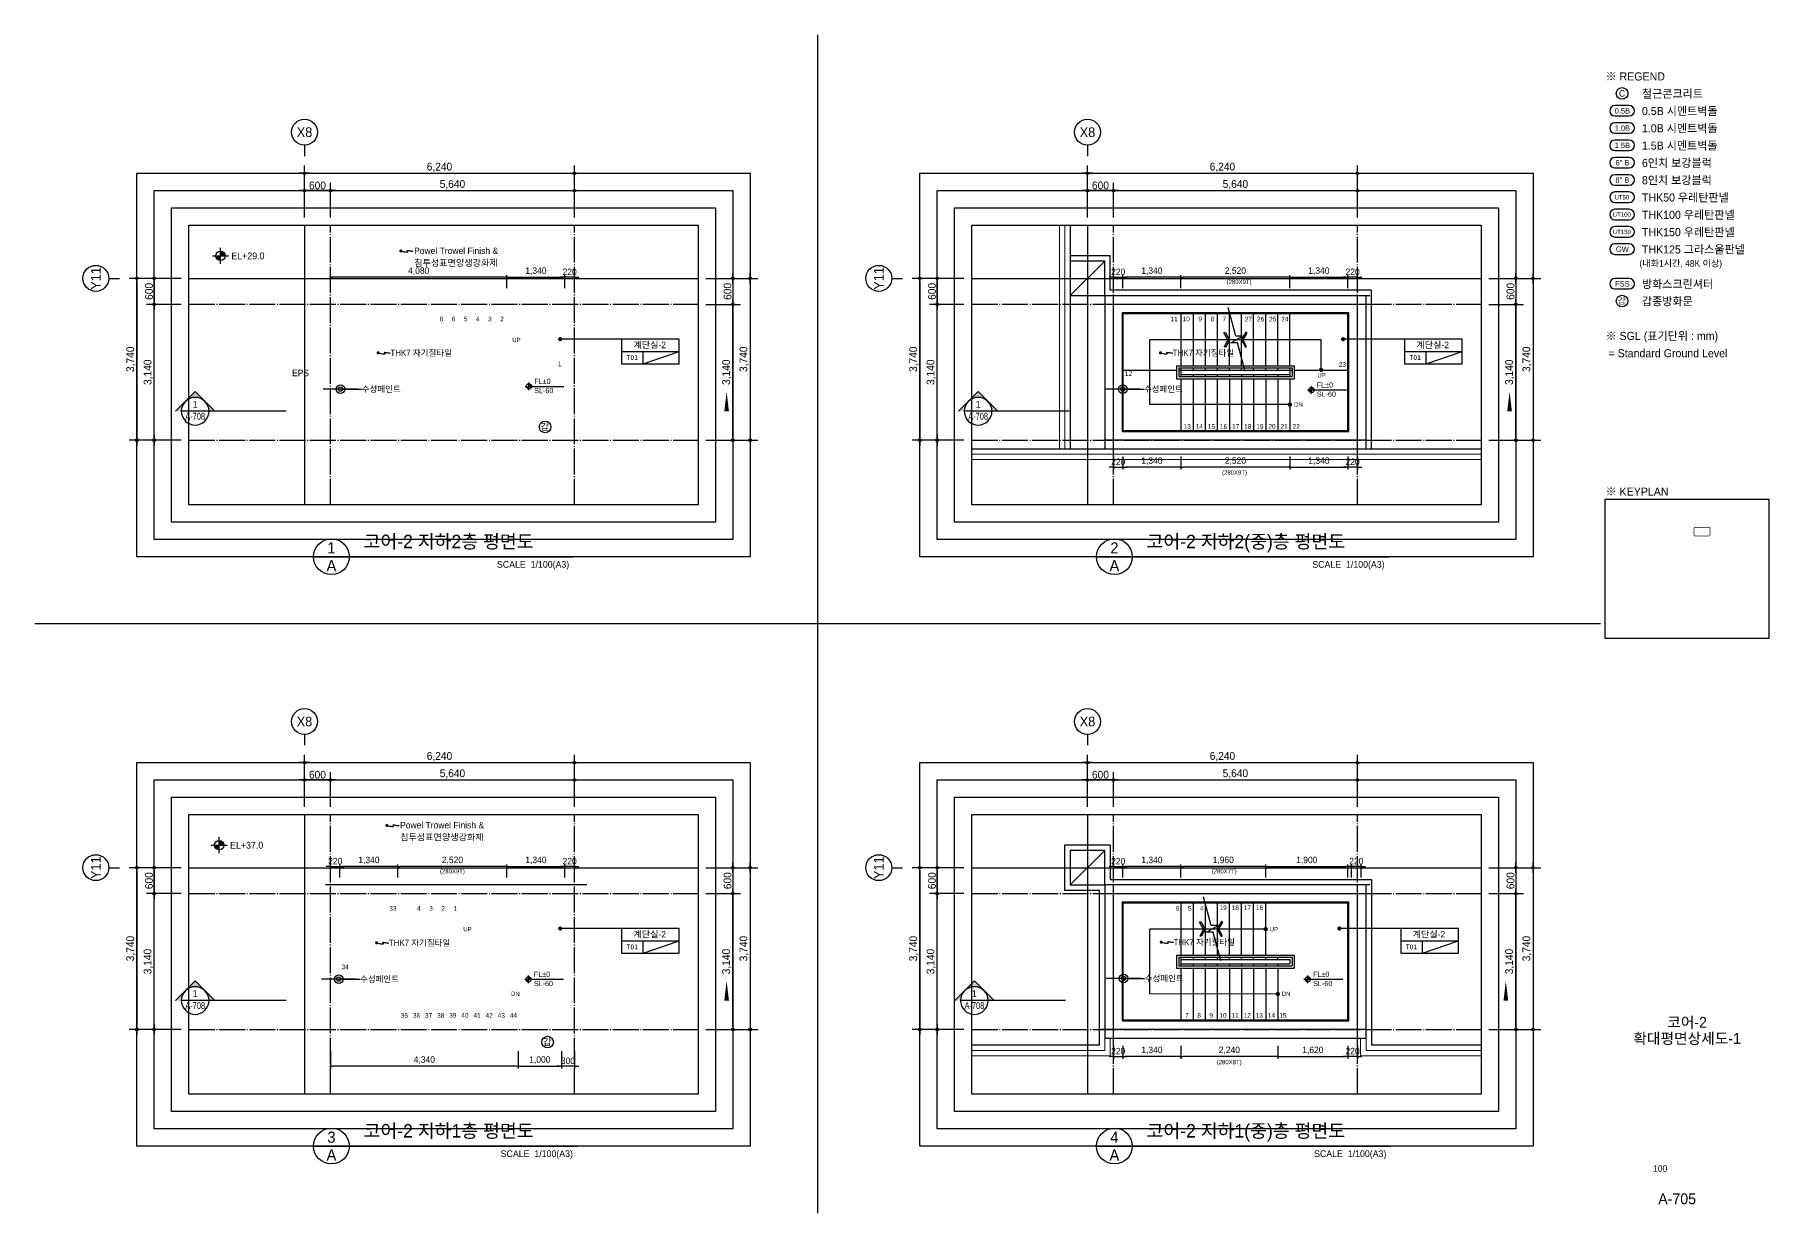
# Model space of a CAD drawing. Header units: millimetres. Extents: x 252711992 to 505989238, y 504776675 to 1009617600.
# Drawn here: x 252921992 to 252962092, y 504804712 to 504831962 of the extents above; entities that cross this region are included whole.
import ezdxf
from ezdxf.enums import TextEntityAlignment as Align
from ezdxf.xclip import XClip

# ---------------------------------------------------------------- set-up
doc = ezdxf.new("R2010")
doc.units = ezdxf.units.MM
doc.header["$XCLIPFRAME"] = 0
doc.linetypes.add('CEN', pattern=[35, 30, -2, 1, -2])
doc.linetypes.add('사무실2종$0$ACAD_ISO04W100', pattern=[30, 24, -3, 0, -3])
for name, color, linetype in [('$ZCDB_AUDIT_GENERATED_600D18', 7, 'Continuous'), ('0KD DIM', 7, 'Continuous'), ('4A.TEC CEN', 1, 'CEN'), ('4A.TEC CEN 보조1', 14, 'CEN'), ('4A.TEC DIM', 7, 'Continuous'), ('4A.TEC ELE 4', 9, 'Continuous'), ('4A.TEC FORM-TEXT', 3, 'Continuous'), ('4A.TEC IND', 7, 'Continuous'), ('4A.TEC TEXT', 7, 'Continuous'), ('4A.TEC TEXT 1', 3, 'Continuous'), ('4A.TEC TEXT 2', 3, 'Continuous'), ('4A.TEC 기둥', 2, 'Continuous'), ('4A.TEC 마감선 2', 5, 'Continuous'), ('4A.TEC 벽체 1', 2, 'Continuous'), ('4A.TEC 벽체 3', 4, 'Continuous'), ('4A.TEC 벽체 4', 7, 'Continuous'), ('4A.TEC 심볼', 7, 'Continuous'), ('CEN', 1, 'CEN'), ('LEV', 7, 'Continuous'), ('ROM', 7, 'Continuous'), ('SYM', 1, 'Continuous'), ('TEXT', 7, 'Continuous'), ('㈜SE&C TEXT', 7, 'Continuous')]:
    doc.layers.add(name, color=color, linetype=linetype)
doc.layers.add('DEFPOINT', color=135, linetype='Continuous', plot=False)
doc.styles.add('1', font='')
doc.styles.add('GHS', font='malgun.ttf')
doc.styles.add('SAMOO', font='')
doc.styles.add('나눔고딕', font='')
doc.styles.add('돋움', font='')
doc.styles.add('돋음체', font='')
doc.styles.add('울릉도L', font='')
doc.styles.get('1').set_extended_font_data('DotumChe')
doc.styles.get('SAMOO').set_extended_font_data('Dotum')
doc.styles.get('나눔고딕').set_extended_font_data('Dotum')
doc.styles.get('돋움').set_extended_font_data('Dotum')
doc.styles.get('돋음체').set_extended_font_data('Dotum')
doc.styles.get('울릉도L').set_extended_font_data('Dotum')
doc.dimstyles.new('DIM_600(외부치수)', dxfattribs={"dimscale": 400, "dimtxt": 3.3, "dimasz": 1, "dimexe": 2, "dimexo": 2, "dimgap": 1, "dimtad": 1, "dimdec": 0, "dimdsep": 46, "dimlunit": 6, "dimtxsty": '나눔고딕', "dimblk1": 'DIMDOT', "dimblk2": 'DIMDOT', "dimsah": 1, "dimcen": 2.5, "dimdle": 1.5, "dimclrd": 8, "dimclre": 8, "dimclrt": 3, "dimadec": 0, "dimazin": 0, "dimtfac": 1, "dimtdec": 0, "dimtix": 1, "dimtmove": 2, "dimatfit": 3, "dimldrblk": 'DIMDOT', "dimfxl": 1, "dimtvp": 1, "dimtolj": 1, "dimtzin": 0, "dimarcsym": 0})
doc.dimstyles.new('DIM_80(외부치수)', dxfattribs={"dimscale": 40, "dimtxt": 3.3, "dimasz": 1, "dimexe": 2, "dimexo": 2, "dimgap": 1, "dimtad": 1, "dimdec": 0, "dimdsep": 46, "dimlunit": 6, "dimtxsty": '돋움', "dimblk1": 'DIMDOT', "dimblk2": 'DIMDOT', "dimsah": 1, "dimcen": 2.5, "dimdle": 1.5, "dimclrd": 1, "dimclre": 7, "dimclrt": 2, "dimadec": 0, "dimazin": 0, "dimtfac": 1, "dimtdec": 0, "dimtix": 1, "dimtmove": 2, "dimatfit": 3, "dimldrblk": 'DIMDOT', "dimfxl": 1, "dimtvp": 1, "dimtolj": 1, "dimtzin": 0, "dimarcsym": 0})
doc.dimstyles.new('KD DIM 1', dxfattribs={"dimscale": 50, "dimtxt": 3, "dimasz": 1, "dimexe": 1, "dimexo": 1, "dimgap": 1, "dimtad": 1, "dimdec": 0, "dimzin": 0, "dimdsep": 46, "dimlunit": 6, "dimtxsty": '돋음체', "dimblk": 'DOT', "dimcen": 3, "dimdle": 1, "dimclrd": 256, "dimclre": 256, "dimclrt": 3, "dimazin": 0, "dimtfac": 1, "dimtdec": 0, "dimtix": 1, "dimtmove": 2, "dimatfit": 3, "dimldrblk": 'OBLIQUE', "dimfxl": 1, "dimtvp": 0.8333, "dimtolj": 1, "dimtzin": 0, "dimarcsym": 0})

msp = doc.modelspace()

# ---------------------------------------------------------------- texts
at = {"layer": '0KD DIM', "color": 3, "style": '돋음체'}
for s, p in [('(280X9T)', (252949833.89, 504826248.27, -4999.55)), ('(280X9T)', (252949729.15, 504821840.01, -9999.1)), ('(280X9T)', (252931647.83, 504812623.27)), ('(280X7T)', (252949489.69, 504812623.27)), ('(280X8T)', (252949605.1, 504808208.86))]:
    msp.add_text(s, height=100, dxfattribs=at).set_placement(p, align=Align.MIDDLE_CENTER)
at = {"layer": '4A.TEC FORM-TEXT', "style": '돋움'}
msp.add_text('A-705', height=250, dxfattribs=at).set_placement((252959961, 504804922.22, 3333.33), align=Align.CENTER)
at = {"layer": '4A.TEC TEXT', "style": '돋움'}
for s, p in [('C', (252958687.47, 504830604.27)), ('갑', (252958681.23, 504825806.22)), ('갑', (252933783.97, 504822895.09)), ('갑', (252933843.07, 504808672.08))]:
    msp.add_text(s, height=150, dxfattribs=at).set_placement(p, align=Align.MIDDLE_CENTER)
for s, height, p in [('0.5B', 125, (252958694.35, 504830202.35)), ('1.0B', 125, (252958694.35, 504829802.35)), ('1.5B', 125, (252958694.35, 504829402.35)), ('6" B', 125, (252958694.35, 504829002.35)), ('8" B', 125, (252958694.35, 504828602.35)), ('UT50', 100, (252958682.46, 504828202.35)), ('UT100', 100, (252958682.46, 504827802.35)), ('UT150', 100, (252958682.46, 504827402.35)), ('GW', 125, (252958694.35, 504827002.35)), ('FSS', 125, (252958694.35, 504826202.35))]:
    msp.add_text(s, height=height, dxfattribs=at).set_placement(p, align=Align.MIDDLE)
at = {"layer": '4A.TEC TEXT 1', "style": '돋음체'}
for s, p in [('UP', (252933031.68, 504824904.02)), ('UP', (252951644.88, 504824087.89)), ('DN', (252951106.29, 504823412.67)), ('UP', (252931898.16, 504811282.67)), ('UP', (252950542.13, 504811280.67)), ('DN', (252933003.79, 504809787.67)), ('DN', (252950821.68, 504809787.67))]:
    msp.add_text(s, height=100, dxfattribs=at).set_placement(p, align=Align.MIDDLE_LEFT)
at = {"layer": '4A.TEC TEXT 2', "color": 3, "style": '나눔고딕'}
for s, height, p in [('※ REGEND', 187.5, (252958306.79, 504830847.49)), ('철근콘크리트', 187.5, (252959146.74, 504830447.5)), ('0.5B 시멘트벽돌', 187.5, (252959146.74, 504830047.51)), ('1.0B 시멘트벽돌', 187.5, (252959146.74, 504829647.51)), ('1.5B 시멘트벽돌', 187.5, (252959146.74, 504829247.51)), ('6인치 보강블럭', 187.5, (252959146.74, 504828847.51)), ('8인치 보강블럭', 187.5, (252959146.74, 504828447.51)), ('THK50 우레탄판넬', 187.5, (252959146.74, 504828047.51)), ('THK100 우레탄판넬', 187.5, (252959146.74, 504827647.51)), ('THK150 우레탄판넬', 187.5, (252959146.74, 504827247.51)), ('THK125 그라스울판넬', 187.5, (252959146.74, 504826847.51)), ('(내화1시간, 48K 이상)', 150, (252959088.64, 504826555.15)), ('방화스크린셔터', 187.5, (252959146.74, 504826047.51)), ('갑종방화문', 187.5, (252959146.74, 504825647.51)), ('※ SGL (표기단위 : mm)', 187.5, (252958306.79, 504824847.49)), (' = Standard Ground Level', 187.5, (252958306.79, 504824447.49)), ('※ KEYPLAN', 187.5, (252958306.79, 504821247.49)), ('코어-2 지하2층 평면도', 310.5, (252929594.61, 504819995.66, 3333.33)), ('코어-2 지하2(중)층 평면도', 310.5, (252947694.61, 504819995.66, 3333.33)), ('코어-2 지하1층 평면도', 310.5, (252929594.61, 504806370.66, 3333.33)), ('코어-2 지하1(중)층 평면도', 310.5, (252947694.61, 504806370.66, 3333.33))]:
    msp.add_text(s, height=height, dxfattribs=at).set_placement(p, align=Align.BOTTOM_LEFT)
for s, p in [('1', (252928851.72, 504820099.16, 3333.33)), ('2', (252946951.72, 504820099.16, 3333.33)), ('A', (252928851.72, 504819685.16, 3333.33)), ('A', (252946951.72, 504819685.16, 3333.33)), ('3', (252928851.72, 504806474.16, 3333.33)), ('4', (252946951.72, 504806474.16, 3333.33)), ('A', (252928851.72, 504806060.16, 3333.33)), ('A', (252946951.72, 504806060.16, 3333.33))]:
    msp.add_text(s, height=258.75, dxfattribs=at).set_placement(p, align=Align.MIDDLE)
for p in [(252934348.16, 504819590.52, 3333.33), (252953198.16, 504819590.52, 3333.33), (252934434.51, 504805965.52, 3333.33), (252953238.94, 504805965.52, 3333.33)]:
    msp.add_text('SCALE  1/100(A3)', height=155.25, dxfattribs=at).set_placement(p, align=Align.BOTTOM_RIGHT)
at = {"layer": '4A.TEC TEXT 2', "style": '나눔고딕'}
for s, height, p in [('코어-2', 250, (252960191.89, 504809003.72, 3333.33)), ('확대평면상세도-1', 250, (252960191.89, 504808629.83, 3333.33)), ('100', 150, (252959569.02, 504805672.21, 3333.33))]:
    msp.add_text(s, height=height, dxfattribs=at).set_placement(p, align=Align.CENTER)
at = {"layer": 'LEV', "style": '돋움'}
for s, p in [('SL-60', (252933540.04, 504823673.71)), ('FL%%P0', (252933540.04, 504823887.92)), ('FL%%P0', (252951631.67, 504823804.27)), ('SL-60', (252951631.67, 504823590.06)), ('SL-60', (252933531.67, 504809965.06)), ('FL%%P0', (252933531.67, 504810179.27)), ('SL-60', (252951545.61, 504809965.06, 4999.55)), ('FL%%P0', (252951545.61, 504810179.27, 4999.55))]:
    msp.add_text(s, height=120, dxfattribs=at).set_placement(p)
at = {"layer": 'TEXT', "style": '나눔고딕'}
for s, height, p in [('8', 108.68, (252931436.2, 504825302.31)), ('6', 108.68, (252931716.2, 504825302.31)), ('5', 108.68, (252931996.2, 504825302.31)), ('4', 108.68, (252932276.2, 504825302.31)), ('3', 108.68, (252932556.2, 504825302.31)), ('2', 108.68, (252932836.2, 504825302.31)), ('11', 108.675, (252948416.2, 504825302.31, -9999.1)), ('10', 108.675, (252948696.2, 504825302.31, -9999.1)), ('9', 108.68, (252948976.2, 504825302.31, -9999.1)), ('8', 108.68, (252949256.2, 504825302.31, -9999.1)), ('7', 108.68, (252949536.2, 504825302.31, -9999.1)), ('27', 108.675, (252950134.82, 504825299.24, -4999.55)), ('26', 108.675, (252950414.82, 504825299.24, -4999.55)), ('25', 108.675, (252950694.82, 504825299.24, -4999.55)), ('24', 108.675, (252950974.82, 504825299.24, -4999.55)), ('1', 108.68, (252934170.77, 504824262.01)), ('12', 108.675, (252947359.81, 504824038.58, -4999.55)), ('23', 108.675, (252952304.8, 504824249.4, -4999.55)), ('13', 108.675, (252948718.56, 504822817.06, -4999.55)), ('14', 108.675, (252948998.56, 504822817.06, -4999.55)), ('15', 108.675, (252949278.56, 504822817.06, -4999.55)), ('16', 108.675, (252949558.56, 504822817.06, -4999.55)), ('17', 108.675, (252949838.56, 504822817.06, -4999.55)), ('18', 108.675, (252950118.56, 504822817.06, -4999.55)), ('19', 108.675, (252950398.56, 504822817.06, -4999.55)), ('20', 108.675, (252950678.56, 504822817.06, -4999.55)), ('21', 108.675, (252950958.56, 504822817.06, -4999.55)), ('22', 108.675, (252951238.56, 504822817.06, -4999.55)), ('33', 108.675, (252930354.82, 504811674.24)), ('4', 108.68, (252930914.82, 504811674.24)), ('3', 108.68, (252931194.82, 504811674.24)), ('2', 108.68, (252931474.82, 504811674.24)), ('1', 108.68, (252931754.82, 504811674.24)), ('6', 108.68, (252948454.82, 504811674.24)), ('5', 108.68, (252948734.82, 504811674.24)), ('4', 108.68, (252949014.82, 504811674.24)), ('19', 108.675, (252949549.47, 504811691.2, -4999.55)), ('18', 108.675, (252949829.47, 504811691.2, -4999.55)), ('17', 108.675, (252950109.47, 504811691.2, -4999.55)), ('16', 108.675, (252950389.47, 504811691.2, -4999.55)), ('34', 108.675, (252929250.39, 504810322.37, -4999.55)), ('35', 108.675, (252930621.55, 504809200.61, -4999.55)), ('36', 108.675, (252930901.55, 504809200.61, -4999.55)), ('37', 108.675, (252931181.55, 504809200.61, -4999.55)), ('38', 108.675, (252931461.55, 504809200.61, -4999.55)), ('39', 108.675, (252931741.55, 504809200.61, -4999.55)), ('40', 108.675, (252932021.55, 504809200.61, -4999.55)), ('41', 108.675, (252932301.55, 504809200.61, -4999.55)), ('42', 108.675, (252932581.55, 504809200.61, -4999.55)), ('43', 108.675, (252932861.55, 504809200.61, -4999.55)), ('44', 108.675, (252933141.55, 504809200.61, -4999.55)), ('7', 108.68, (252948671.81, 504809201.68)), ('8', 108.68, (252948951.81, 504809201.68)), ('9', 108.68, (252949231.81, 504809201.68)), ('10', 108.675, (252949545.63, 504809201.68)), ('11', 108.675, (252949825.63, 504809201.68)), ('12', 108.675, (252950105.63, 504809201.68)), ('13', 108.675, (252950385.63, 504809201.68)), ('14', 108.675, (252950665.63, 504809201.68)), ('15', 108.675, (252950931.53, 504809201.68))]:
    msp.add_text(s, height=height, dxfattribs=at).set_placement(p, align=Align.BOTTOM_RIGHT)
at = {"layer": 'TEXT'}
for s, height, style, p in [('T01', 112.5, '1', (252935806.23, 504824499.03)), ('계단실-2', 150, '돋움', (252936208.99, 504824789.5)), ('T01', 112.5, '1', (252953906.23, 504824499.03)), ('계단실-2', 150, '돋움', (252954308.99, 504824789.5)), ('EPS', 150, '돋움', (252928137.1, 504824142.03)), ('T01', 112.5, '1', (252935806.23, 504810874.03)), ('계단실-2', 150, '돋움', (252936208.99, 504811164.5)), ('T01', 112.5, '1', (252953820.17, 504810874.03, 4999.55)), ('계단실-2', 150, '돋움', (252954222.93, 504811164.5, 4999.55))]:
    msp.add_text(s, height=height, dxfattribs=dict(at, style=style)).set_placement(p, align=Align.MIDDLE_CENTER)
at = {"layer": 'TEXT', "style": '돋움'}
for p in [(252925701.43, 504823335.9), (252943801.43, 504823335.9), (252925701.43, 504809710.9), (252943715.37, 504809710.9, 4999.55)]:
    msp.add_text('1', height=160.11, dxfattribs=at).set_placement(p, align=Align.CENTER)
at = {"layer": 'TEXT', "style": '돋움', "width": 0.7}
for p in [(252925701.43, 504823060.21), (252943801.43, 504823060.21), (252925701.43, 504809435.21), (252943715.37, 504809435.21, 4999.55)]:
    msp.add_text('A-708', height=160.115, dxfattribs=at).set_placement(p, align=Align.CENTER)

# ---------------------------------------------------------------- blocks, each defined once
blk = doc.blocks.new('DIMDOT')
at = {"color": 0}
blk.add_line((-2, 0), (2, 0), dxfattribs=at)
for radius in [0.5, 0.25]:
    blk.add_circle((0, 0), radius, dxfattribs=at)
blk = doc.blocks.new('*D169')
at = {"layer": '$ZCDB_AUDIT_GENERATED_600D18', "color": 8, "lineweight": -2, "transparency": 16777216}
for p, q in [((252928229, 504827737), (252928229, 504828937)), ((252934469, 504827737), (252934469, 504828937)), ((252928289, 504828757), (252934409, 504828757))]:
    blk.add_line(p, q, dxfattribs=at)
at = {"layer": 'Defpoints', "color": 0, "transparency": 16777216}
for p in [(252934469, 504828757), (252928229, 504827557), (252934469, 504827557, 0)]:
    blk.add_point(p, dxfattribs=at)
at = {"layer": '$ZCDB_AUDIT_GENERATED_600D18', "color": 8, "lineweight": -2, "transparency": 16777216, "xscale": 60, "yscale": 60, "zscale": 60, "rotation": 180}
blk.add_blockref('DIMDOT', (252928229, 504828757), dxfattribs=at)
at = {"layer": '$ZCDB_AUDIT_GENERATED_600D18', "color": 8, "lineweight": -2, "transparency": 16777216, "xscale": 60, "yscale": 60, "zscale": 60}
blk.add_blockref('DIMDOT', (252934469, 504828757), dxfattribs=at)
at = {"layer": '$ZCDB_AUDIT_GENERATED_600D18', "color": 3, "transparency": 16777216, "insert": (252931349, 504828895), "char_height": 180, "attachment_point": 5, "style": '나눔고딕'}
blk.add_mtext('\\A1;6,240', dxfattribs=at)
blk = doc.blocks.new('ccs122')
at = {"layer": '4A.TEC 심볼'}
blk.add_line((0, 8), (0, 3), dxfattribs=at)
blk.add_circle((0, 14), 6, dxfattribs=at)
at = {"layer": '4A.TEC TEXT 2', "color": 3, "style": 'GHS'}
blk.add_attdef('NO', text='', height=4.5, dxfattribs=at).set_placement((-0.006, 14.018), align=Align.MIDDLE_CENTER)
blk = doc.blocks.new('*D170')
at = {"layer": '$ZCDB_AUDIT_GENERATED_600D18', "color": 8, "lineweight": -2, "transparency": 16777216}
for p, q in [((252928229, 504827737, 0), (252928229, 504828537, 0)), ((252928829, 504827737, 0), (252928829, 504828537, 0)), ((252928769, 504828357, 0), (252928289, 504828357, 0))]:
    blk.add_line(p, q, dxfattribs=at)
at = {"layer": 'Defpoints', "color": 0, "transparency": 16777216}
for p in [(252928229, 504828357, 0), (252928229, 504827557, 5000), (252928829, 504827557, 0)]:
    blk.add_point(p, dxfattribs=at)
at = {"layer": '$ZCDB_AUDIT_GENERATED_600D18', "color": 8, "lineweight": -2, "transparency": 16777216, "xscale": 60, "yscale": 60, "zscale": 60, "rotation": 180}
blk.add_blockref('DIMDOT', (252928229, 504828357, 0), dxfattribs=at)
at = {"layer": '$ZCDB_AUDIT_GENERATED_600D18', "color": 8, "lineweight": -2, "transparency": 16777216, "xscale": 60, "yscale": 60, "zscale": 60}
blk.add_blockref('DIMDOT', (252928829, 504828357, 0), dxfattribs=at)
at = {"layer": '$ZCDB_AUDIT_GENERATED_600D18', "color": 3, "transparency": 16777216, "insert": (252928529, 504828477, 0), "char_height": 180, "attachment_point": 5, "style": '나눔고딕'}
blk.add_mtext('\\A1;600', dxfattribs=at)
blk = doc.blocks.new('*D171')
at = {"layer": '$ZCDB_AUDIT_GENERATED_600D18', "color": 8, "lineweight": -2, "transparency": 16777216}
for p, q in [((252925374, 504826328), (252924174, 504826328)), ((252924354, 504826268), (252924354, 504822648)), ((252925374, 504822588), (252924174, 504822588))]:
    blk.add_line(p, q, dxfattribs=at)
at = {"layer": 'Defpoints', "color": 0, "transparency": 16777216}
for p in [(252925554, 504826328, 0), (252924354, 504822588), (252925554, 504822588, 0)]:
    blk.add_point(p, dxfattribs=at)
at = {"layer": '$ZCDB_AUDIT_GENERATED_600D18', "color": 8, "lineweight": -2, "transparency": 16777216, "xscale": 60, "yscale": 60, "zscale": 60}
for p, rotation in [((252924354, 504826328), 90), ((252924354, 504822588), 270)]:
    blk.add_blockref('DIMDOT', p, dxfattribs=dict(at, rotation=rotation))
at = {"layer": '$ZCDB_AUDIT_GENERATED_600D18', "color": 3, "transparency": 16777216, "insert": (252924217, 504824458), "char_height": 180, "attachment_point": 5, "rotation": 90, "style": '나눔고딕'}
blk.add_mtext('\\A1;3,740', dxfattribs=at)
blk = doc.blocks.new('*D172')
at = {"layer": '$ZCDB_AUDIT_GENERATED_600D18', "color": 8, "lineweight": -2, "transparency": 16777216}
for p, q in [((252925374, 504826328), (252924574, 504826328)), ((252924754, 504826268), (252924754, 504825788)), ((252925374, 504825728), (252924574, 504825728))]:
    blk.add_line(p, q, dxfattribs=at)
at = {"layer": 'Defpoints', "color": 0, "transparency": 16777216}
for p in [(252925554, 504826328, 0), (252924754, 504825728), (252925554, 504825728, 0)]:
    blk.add_point(p, dxfattribs=at)
at = {"layer": '$ZCDB_AUDIT_GENERATED_600D18', "color": 8, "lineweight": -2, "transparency": 16777216, "xscale": 60, "yscale": 60, "zscale": 60}
for p, rotation in [((252924754, 504826328), 90), ((252924754, 504825728), 270)]:
    blk.add_blockref('DIMDOT', p, dxfattribs=dict(at, rotation=rotation))
at = {"layer": '$ZCDB_AUDIT_GENERATED_600D18', "color": 3, "transparency": 16777216, "insert": (252924634, 504826028), "char_height": 180, "attachment_point": 5, "rotation": 90, "style": '나눔고딕'}
blk.add_mtext('\\A1;600', dxfattribs=at)
blk = doc.blocks.new('*D173')
at = {"layer": '$ZCDB_AUDIT_GENERATED_600D18', "color": 8, "lineweight": -2, "transparency": 16777216}
for p, q in [((252925374, 504825728), (252924574, 504825728)), ((252924754, 504822648), (252924754, 504825668)), ((252925374, 504822588), (252924574, 504822588))]:
    blk.add_line(p, q, dxfattribs=at)
at = {"layer": 'Defpoints', "color": 0, "transparency": 16777216}
for p in [(252924754, 504825728), (252925554, 504825728, 0), (252925554, 504822588, 0)]:
    blk.add_point(p, dxfattribs=at)
at = {"layer": '$ZCDB_AUDIT_GENERATED_600D18', "color": 8, "lineweight": -2, "transparency": 16777216, "xscale": 60, "yscale": 60, "zscale": 60}
for p, rotation in [((252924754, 504825728), 90), ((252924754, 504822588), 270)]:
    blk.add_blockref('DIMDOT', p, dxfattribs=dict(at, rotation=rotation))
at = {"layer": '$ZCDB_AUDIT_GENERATED_600D18', "color": 3, "transparency": 16777216, "insert": (252924617, 504824158), "char_height": 180, "attachment_point": 5, "rotation": 90, "style": '나눔고딕'}
blk.add_mtext('\\A1;3,140', dxfattribs=at)
blk = doc.blocks.new('*D57')
at = {"layer": '4A.TEC DIM', "color": 8, "lineweight": -2, "transparency": 16777216}
for p, q in [((169308, -38163), (169308, -25069)), ((303308, -38163), (303308, -25069)), ((169808, -26069), (302808, -26069))]:
    blk.add_line(p, q, dxfattribs=at)
at = {"layer": 'Defpoints', "color": 0, "transparency": 16777216}
for p in [(303308, -26069), (169308, -39163), (303308, -39163)]:
    blk.add_point(p, dxfattribs=at)
at = {"layer": '4A.TEC DIM', "color": 8, "lineweight": -2, "transparency": 16777216, "xscale": 500, "yscale": 500, "zscale": 500, "rotation": 180}
blk.add_blockref('DIMDOT', (169308, -26069), dxfattribs=at)
at = {"layer": '4A.TEC DIM', "color": 8, "lineweight": -2, "transparency": 16777216, "xscale": 500, "yscale": 500, "zscale": 500}
blk.add_blockref('DIMDOT', (303308, -26069), dxfattribs=at)
at = {"layer": '4A.TEC DIM', "color": 3, "transparency": 16777216, "insert": (236308, -24584), "char_height": 1650, "attachment_point": 5, "style": '나눔고딕'}
blk.add_mtext('\\A1;134,000', dxfattribs=at)
blk = doc.blocks.new('*D58')
at = {"layer": '4A.TEC DIM', "color": 8, "lineweight": -2, "transparency": 16777216}
for p, q in [((292308, -38163), (292308, -30082)), ((303308, -38163), (303308, -30082)), ((302808, -31082), (292808, -31082))]:
    blk.add_line(p, q, dxfattribs=at)
at = {"layer": 'Defpoints', "color": 0, "transparency": 16777216}
for p in [(292308, -31082), (292308, -39163), (303308, -39163)]:
    blk.add_point(p, dxfattribs=at)
at = {"layer": '4A.TEC DIM', "color": 8, "lineweight": -2, "transparency": 16777216, "xscale": 500, "yscale": 500, "zscale": 500, "rotation": 180}
blk.add_blockref('DIMDOT', (292308, -31082), dxfattribs=at)
at = {"layer": '4A.TEC DIM', "color": 8, "lineweight": -2, "transparency": 16777216, "xscale": 500, "yscale": 500, "zscale": 500}
blk.add_blockref('DIMDOT', (303308, -31082), dxfattribs=at)
at = {"layer": '4A.TEC DIM', "color": 3, "transparency": 16777216, "insert": (297808, -29597), "char_height": 1650, "attachment_point": 5, "style": '나눔고딕'}
blk.add_mtext('\\A1;11,000', dxfattribs=at)
blk = doc.blocks.new('*D59')
at = {"layer": '4A.TEC DIM', "color": 8, "lineweight": -2, "transparency": 16777216}
for p, q in [((48195, -136937), (40113, -136937)), ((41113, -137437), (41113, -147437)), ((48195, -147937), (40113, -147937))]:
    blk.add_line(p, q, dxfattribs=at)
at = {"layer": 'Defpoints', "color": 0, "transparency": 16777216}
for p in [(49195, -136937), (41113, -147937), (49195, -147937)]:
    blk.add_point(p, dxfattribs=at)
at = {"layer": '4A.TEC DIM', "color": 8, "lineweight": -2, "transparency": 16777216, "xscale": 500, "yscale": 500, "zscale": 500}
for p, rotation in [((41113, -136937), 90), ((41113, -147937), 270)]:
    blk.add_blockref('DIMDOT', p, dxfattribs=dict(at, rotation=rotation))
at = {"layer": '4A.TEC DIM', "color": 3, "transparency": 16777216, "insert": (39628, -142437), "char_height": 1650, "attachment_point": 5, "rotation": 90, "style": '나눔고딕'}
blk.add_mtext('\\A1;11,000', dxfattribs=at)
blk = doc.blocks.new('*D60')
at = {"layer": '4A.TEC DIM', "color": 8, "lineweight": -2, "transparency": 16777216}
for p, q in [((48195, -92937), (35100, -92937)), ((36100, -93437), (36100, -213437)), ((48195, -213937), (35100, -213937))]:
    blk.add_line(p, q, dxfattribs=at)
at = {"layer": 'Defpoints', "color": 0, "transparency": 16777216}
for p in [(49195, -92937), (36100, -213937), (49195, -213937)]:
    blk.add_point(p, dxfattribs=at)
at = {"layer": '4A.TEC DIM', "color": 8, "lineweight": -2, "transparency": 16777216, "xscale": 500, "yscale": 500, "zscale": 500}
for p, rotation in [((36100, -92937), 90), ((36100, -213937), 270)]:
    blk.add_blockref('DIMDOT', p, dxfattribs=dict(at, rotation=rotation))
at = {"layer": '4A.TEC DIM', "color": 3, "transparency": 16777216, "insert": (34615, -153437), "char_height": 1650, "attachment_point": 5, "rotation": 90, "style": '나눔고딕'}
blk.add_mtext('\\A1;121,000', dxfattribs=at)
blk = doc.blocks.new('*D61')
at = {"layer": '4A.TEC DIM', "color": 8, "lineweight": -2, "transparency": 16777216}
for p, q in [((48195, -202937), (40113, -202937)), ((41113, -203437), (41113, -213437)), ((48195, -213937), (40113, -213937))]:
    blk.add_line(p, q, dxfattribs=at)
at = {"layer": 'Defpoints', "color": 0, "transparency": 16777216}
for p in [(49195, -202937), (41113, -213937), (49195, -213937)]:
    blk.add_point(p, dxfattribs=at)
at = {"layer": '4A.TEC DIM', "color": 8, "lineweight": -2, "transparency": 16777216, "xscale": 500, "yscale": 500, "zscale": 500}
for p, rotation in [((41113, -202937), 90), ((41113, -213937), 270)]:
    blk.add_blockref('DIMDOT', p, dxfattribs=dict(at, rotation=rotation))
at = {"layer": '4A.TEC DIM', "color": 3, "transparency": 16777216, "insert": (39628, -208437), "char_height": 1650, "attachment_point": 5, "rotation": 90, "style": '나눔고딕'}
blk.add_mtext('\\A1;11,000', dxfattribs=at)
blk = doc.blocks.new('*D62')
at = {"layer": '4A.TEC DIM', "color": 8, "lineweight": -2, "transparency": 16777216}
for p, q in [((48195, -191937), (40113, -191937)), ((41113, -192437), (41113, -202437)), ((48195, -202937), (40113, -202937))]:
    blk.add_line(p, q, dxfattribs=at)
at = {"layer": 'Defpoints', "color": 0, "transparency": 16777216}
for p in [(49195, -191937), (41113, -202937), (49195, -202937)]:
    blk.add_point(p, dxfattribs=at)
at = {"layer": '4A.TEC DIM', "color": 8, "lineweight": -2, "transparency": 16777216, "xscale": 500, "yscale": 500, "zscale": 500}
for p, rotation in [((41113, -191937), 90), ((41113, -202937), 270)]:
    blk.add_blockref('DIMDOT', p, dxfattribs=dict(at, rotation=rotation))
at = {"layer": '4A.TEC DIM', "color": 3, "transparency": 16777216, "insert": (39628, -197437), "char_height": 1650, "attachment_point": 5, "rotation": 90, "style": '나눔고딕'}
blk.add_mtext('\\A1;11,000', dxfattribs=at)
blk = doc.blocks.new('*D63')
at = {"layer": '4A.TEC DIM', "color": 8, "lineweight": -2, "transparency": 16777216}
for p, q in [((48195, -180937), (40113, -180937)), ((41113, -181437), (41113, -191437)), ((48195, -191937), (40113, -191937))]:
    blk.add_line(p, q, dxfattribs=at)
at = {"layer": 'Defpoints', "color": 0, "transparency": 16777216}
for p in [(49195, -180937), (41113, -191937), (49195, -191937)]:
    blk.add_point(p, dxfattribs=at)
at = {"layer": '4A.TEC DIM', "color": 8, "lineweight": -2, "transparency": 16777216, "xscale": 500, "yscale": 500, "zscale": 500}
for p, rotation in [((41113, -180937), 90), ((41113, -191937), 270)]:
    blk.add_blockref('DIMDOT', p, dxfattribs=dict(at, rotation=rotation))
at = {"layer": '4A.TEC DIM', "color": 3, "transparency": 16777216, "insert": (39628, -186437), "char_height": 1650, "attachment_point": 5, "rotation": 90, "style": '나눔고딕'}
blk.add_mtext('\\A1;11,000', dxfattribs=at)
blk = doc.blocks.new('*D64')
at = {"layer": '4A.TEC DIM', "color": 8, "lineweight": -2, "transparency": 16777216}
for p, q in [((48195, -169937), (40113, -169937)), ((41113, -170437), (41113, -180437)), ((48195, -180937), (40113, -180937))]:
    blk.add_line(p, q, dxfattribs=at)
at = {"layer": 'Defpoints', "color": 0, "transparency": 16777216}
for p in [(49195, -169937), (41113, -180937), (49195, -180937)]:
    blk.add_point(p, dxfattribs=at)
at = {"layer": '4A.TEC DIM', "color": 8, "lineweight": -2, "transparency": 16777216, "xscale": 500, "yscale": 500, "zscale": 500}
for p, rotation in [((41113, -169937), 90), ((41113, -180937), 270)]:
    blk.add_blockref('DIMDOT', p, dxfattribs=dict(at, rotation=rotation))
at = {"layer": '4A.TEC DIM', "color": 3, "transparency": 16777216, "insert": (39628, -175437), "char_height": 1650, "attachment_point": 5, "rotation": 90, "style": '나눔고딕'}
blk.add_mtext('\\A1;11,000', dxfattribs=at)
blk = doc.blocks.new('*D65')
at = {"layer": '4A.TEC DIM', "color": 8, "lineweight": -2, "transparency": 16777216}
for p, q in [((48195, -158937), (40113, -158937)), ((41113, -159437), (41113, -169437)), ((48195, -169937), (40113, -169937))]:
    blk.add_line(p, q, dxfattribs=at)
at = {"layer": 'Defpoints', "color": 0, "transparency": 16777216}
for p in [(49195, -158937), (41113, -169937), (49195, -169937)]:
    blk.add_point(p, dxfattribs=at)
at = {"layer": '4A.TEC DIM', "color": 8, "lineweight": -2, "transparency": 16777216, "xscale": 500, "yscale": 500, "zscale": 500}
for p, rotation in [((41113, -158937), 90), ((41113, -169937), 270)]:
    blk.add_blockref('DIMDOT', p, dxfattribs=dict(at, rotation=rotation))
at = {"layer": '4A.TEC DIM', "color": 3, "transparency": 16777216, "insert": (39628, -164437), "char_height": 1650, "attachment_point": 5, "rotation": 90, "style": '나눔고딕'}
blk.add_mtext('\\A1;11,000', dxfattribs=at)
blk = doc.blocks.new('*D66')
at = {"layer": '4A.TEC DIM', "color": 8, "lineweight": -2, "transparency": 16777216}
for p, q in [((48195, -147937), (40113, -147937)), ((41113, -148437), (41113, -158437)), ((48195, -158937), (40113, -158937))]:
    blk.add_line(p, q, dxfattribs=at)
at = {"layer": 'Defpoints', "color": 0, "transparency": 16777216}
for p in [(49195, -147937), (41113, -158937), (49195, -158937)]:
    blk.add_point(p, dxfattribs=at)
at = {"layer": '4A.TEC DIM', "color": 8, "lineweight": -2, "transparency": 16777216, "xscale": 500, "yscale": 500, "zscale": 500}
for p, rotation in [((41113, -147937), 90), ((41113, -158937), 270)]:
    blk.add_blockref('DIMDOT', p, dxfattribs=dict(at, rotation=rotation))
at = {"layer": '4A.TEC DIM', "color": 3, "transparency": 16777216, "insert": (39628, -153437), "char_height": 1650, "attachment_point": 5, "rotation": 90, "style": '나눔고딕'}
blk.add_mtext('\\A1;11,000', dxfattribs=at)
blk = doc.blocks.new('*D67')
at = {"layer": '4A.TEC DIM', "color": 8, "lineweight": -2, "transparency": 16777216}
for p, q in [((169308, -38163), (169308, -30082)), ((180308, -38163), (180308, -30082)), ((179808, -31082), (169808, -31082))]:
    blk.add_line(p, q, dxfattribs=at)
at = {"layer": 'Defpoints', "color": 0, "transparency": 16777216}
for p in [(169308, -31082), (169308, -39163), (180308, -39163)]:
    blk.add_point(p, dxfattribs=at)
at = {"layer": '4A.TEC DIM', "color": 8, "lineweight": -2, "transparency": 16777216, "xscale": 500, "yscale": 500, "zscale": 500, "rotation": 180}
blk.add_blockref('DIMDOT', (169308, -31082), dxfattribs=at)
at = {"layer": '4A.TEC DIM', "color": 8, "lineweight": -2, "transparency": 16777216, "xscale": 500, "yscale": 500, "zscale": 500}
blk.add_blockref('DIMDOT', (180308, -31082), dxfattribs=at)
at = {"layer": '4A.TEC DIM', "color": 3, "transparency": 16777216, "insert": (174808, -29597), "char_height": 1650, "attachment_point": 5, "style": '나눔고딕'}
blk.add_mtext('\\A1;11,000', dxfattribs=at)
blk = doc.blocks.new('*D68')
at = {"layer": '4A.TEC DIM', "color": 8, "lineweight": -2, "transparency": 16777216}
for p, q in [((188808, -38163), (188808, -30082)), ((197808, -38163), (197808, -30082)), ((197308, -31082), (189308, -31082))]:
    blk.add_line(p, q, dxfattribs=at)
at = {"layer": 'Defpoints', "color": 0, "transparency": 16777216}
for p in [(188808, -31082), (188808, -39163), (197808, -39163)]:
    blk.add_point(p, dxfattribs=at)
at = {"layer": '4A.TEC DIM', "color": 8, "lineweight": -2, "transparency": 16777216, "xscale": 500, "yscale": 500, "zscale": 500, "rotation": 180}
blk.add_blockref('DIMDOT', (188808, -31082), dxfattribs=at)
at = {"layer": '4A.TEC DIM', "color": 8, "lineweight": -2, "transparency": 16777216, "xscale": 500, "yscale": 500, "zscale": 500}
blk.add_blockref('DIMDOT', (197808, -31082), dxfattribs=at)
at = {"layer": '4A.TEC DIM', "color": 3, "transparency": 16777216, "insert": (193308, -29597), "char_height": 1650, "attachment_point": 5, "style": '나눔고딕'}
blk.add_mtext('\\A1;9,000', dxfattribs=at)
blk = doc.blocks.new('*D69')
at = {"layer": '4A.TEC DIM', "color": 8, "lineweight": -2, "transparency": 16777216}
for p, q in [((197808, -38163), (197808, -30082)), ((208808, -38163), (208808, -30082)), ((208308, -31082), (198308, -31082))]:
    blk.add_line(p, q, dxfattribs=at)
at = {"layer": 'Defpoints', "color": 0, "transparency": 16777216}
for p in [(197808, -31082), (197808, -39163), (208808, -39163)]:
    blk.add_point(p, dxfattribs=at)
at = {"layer": '4A.TEC DIM', "color": 8, "lineweight": -2, "transparency": 16777216, "xscale": 500, "yscale": 500, "zscale": 500, "rotation": 180}
blk.add_blockref('DIMDOT', (197808, -31082), dxfattribs=at)
at = {"layer": '4A.TEC DIM', "color": 8, "lineweight": -2, "transparency": 16777216, "xscale": 500, "yscale": 500, "zscale": 500}
blk.add_blockref('DIMDOT', (208808, -31082), dxfattribs=at)
at = {"layer": '4A.TEC DIM', "color": 3, "transparency": 16777216, "insert": (203308, -29597), "char_height": 1650, "attachment_point": 5, "style": '나눔고딕'}
blk.add_mtext('\\A1;11,000', dxfattribs=at)
blk = doc.blocks.new('*D70')
at = {"layer": '4A.TEC DIM', "color": 8, "lineweight": -2, "transparency": 16777216}
for p, q in [((208808, -38163), (208808, -30082)), ((219808, -38163), (219808, -30082)), ((219308, -31082), (209308, -31082))]:
    blk.add_line(p, q, dxfattribs=at)
at = {"layer": 'Defpoints', "color": 0, "transparency": 16777216}
for p in [(208808, -31082), (208808, -39163), (219808, -39163)]:
    blk.add_point(p, dxfattribs=at)
at = {"layer": '4A.TEC DIM', "color": 8, "lineweight": -2, "transparency": 16777216, "xscale": 500, "yscale": 500, "zscale": 500, "rotation": 180}
blk.add_blockref('DIMDOT', (208808, -31082), dxfattribs=at)
at = {"layer": '4A.TEC DIM', "color": 8, "lineweight": -2, "transparency": 16777216, "xscale": 500, "yscale": 500, "zscale": 500}
blk.add_blockref('DIMDOT', (219808, -31082), dxfattribs=at)
at = {"layer": '4A.TEC DIM', "color": 3, "transparency": 16777216, "insert": (214308, -29597), "char_height": 1650, "attachment_point": 5, "style": '나눔고딕'}
blk.add_mtext('\\A1;11,000', dxfattribs=at)
blk = doc.blocks.new('*D71')
at = {"layer": '4A.TEC DIM', "color": 8, "lineweight": -2, "transparency": 16777216}
for p, q in [((219808, -38163), (219808, -30082)), ((230808, -38163), (230808, -30082)), ((230308, -31082), (220308, -31082))]:
    blk.add_line(p, q, dxfattribs=at)
at = {"layer": 'Defpoints', "color": 0, "transparency": 16777216}
for p in [(219808, -31082), (219808, -39163), (230808, -39163)]:
    blk.add_point(p, dxfattribs=at)
at = {"layer": '4A.TEC DIM', "color": 8, "lineweight": -2, "transparency": 16777216, "xscale": 500, "yscale": 500, "zscale": 500, "rotation": 180}
blk.add_blockref('DIMDOT', (219808, -31082), dxfattribs=at)
at = {"layer": '4A.TEC DIM', "color": 8, "lineweight": -2, "transparency": 16777216, "xscale": 500, "yscale": 500, "zscale": 500}
blk.add_blockref('DIMDOT', (230808, -31082), dxfattribs=at)
at = {"layer": '4A.TEC DIM', "color": 3, "transparency": 16777216, "insert": (225308, -29597), "char_height": 1650, "attachment_point": 5, "style": '나눔고딕'}
blk.add_mtext('\\A1;11,000', dxfattribs=at)
blk = doc.blocks.new('*D72')
at = {"layer": '4A.TEC DIM', "color": 8, "lineweight": -2, "transparency": 16777216}
for p, q in [((230808, -38163), (230808, -30082)), ((241808, -38163), (241808, -30082)), ((241308, -31082), (231308, -31082))]:
    blk.add_line(p, q, dxfattribs=at)
at = {"layer": 'Defpoints', "color": 0, "transparency": 16777216}
for p in [(230808, -31082), (230808, -39163), (241808, -39163)]:
    blk.add_point(p, dxfattribs=at)
at = {"layer": '4A.TEC DIM', "color": 8, "lineweight": -2, "transparency": 16777216, "xscale": 500, "yscale": 500, "zscale": 500, "rotation": 180}
blk.add_blockref('DIMDOT', (230808, -31082), dxfattribs=at)
at = {"layer": '4A.TEC DIM', "color": 8, "lineweight": -2, "transparency": 16777216, "xscale": 500, "yscale": 500, "zscale": 500}
blk.add_blockref('DIMDOT', (241808, -31082), dxfattribs=at)
at = {"layer": '4A.TEC DIM', "color": 3, "transparency": 16777216, "insert": (236308, -29597), "char_height": 1650, "attachment_point": 5, "style": '나눔고딕'}
blk.add_mtext('\\A1;11,000', dxfattribs=at)
blk = doc.blocks.new('*D73')
at = {"layer": '4A.TEC DIM', "color": 8, "lineweight": -2, "transparency": 16777216}
for p, q in [((241808, -38163), (241808, -30082)), ((252808, -38163), (252808, -30082)), ((252308, -31082), (242308, -31082))]:
    blk.add_line(p, q, dxfattribs=at)
at = {"layer": 'Defpoints', "color": 0, "transparency": 16777216}
for p in [(241808, -31082), (241808, -39163), (252808, -39163)]:
    blk.add_point(p, dxfattribs=at)
at = {"layer": '4A.TEC DIM', "color": 8, "lineweight": -2, "transparency": 16777216, "xscale": 500, "yscale": 500, "zscale": 500, "rotation": 180}
blk.add_blockref('DIMDOT', (241808, -31082), dxfattribs=at)
at = {"layer": '4A.TEC DIM', "color": 8, "lineweight": -2, "transparency": 16777216, "xscale": 500, "yscale": 500, "zscale": 500}
blk.add_blockref('DIMDOT', (252808, -31082), dxfattribs=at)
at = {"layer": '4A.TEC DIM', "color": 3, "transparency": 16777216, "insert": (247308, -29597), "char_height": 1650, "attachment_point": 5, "style": '나눔고딕'}
blk.add_mtext('\\A1;11,000', dxfattribs=at)
blk = doc.blocks.new('*D74')
at = {"layer": '4A.TEC DIM', "color": 8, "lineweight": -2, "transparency": 16777216}
for p, q in [((252808, -38163), (252808, -30082)), ((263808, -38163), (263808, -30082)), ((263308, -31082), (253308, -31082))]:
    blk.add_line(p, q, dxfattribs=at)
at = {"layer": 'Defpoints', "color": 0, "transparency": 16777216}
for p in [(252808, -31082), (252808, -39163), (263808, -39163)]:
    blk.add_point(p, dxfattribs=at)
at = {"layer": '4A.TEC DIM', "color": 8, "lineweight": -2, "transparency": 16777216, "xscale": 500, "yscale": 500, "zscale": 500, "rotation": 180}
blk.add_blockref('DIMDOT', (252808, -31082), dxfattribs=at)
at = {"layer": '4A.TEC DIM', "color": 8, "lineweight": -2, "transparency": 16777216, "xscale": 500, "yscale": 500, "zscale": 500}
blk.add_blockref('DIMDOT', (263808, -31082), dxfattribs=at)
at = {"layer": '4A.TEC DIM', "color": 3, "transparency": 16777216, "insert": (258308, -29597), "char_height": 1650, "attachment_point": 5, "style": '나눔고딕'}
blk.add_mtext('\\A1;11,000', dxfattribs=at)
blk = doc.blocks.new('*D75')
at = {"layer": '4A.TEC DIM', "color": 8, "lineweight": -2, "transparency": 16777216}
for p, q in [((263808, -38163), (263808, -30082)), ((270308, -38163), (270308, -30082)), ((263308, -31082), (262808, -31082)), ((270308, -31082), (263808, -31082)), ((270808, -31082), (271308, -31082))]:
    blk.add_line(p, q, dxfattribs=at)
at = {"layer": 'Defpoints', "color": 0, "transparency": 16777216}
for p in [(263808, -31082), (263808, -39163), (270308, -39163)]:
    blk.add_point(p, dxfattribs=at)
at = {"layer": '4A.TEC DIM', "color": 8, "lineweight": -2, "transparency": 16777216, "xscale": 500, "yscale": 500, "zscale": 500}
blk.add_blockref('DIMDOT', (263808, -31082), dxfattribs=at)
at = {"layer": '4A.TEC DIM', "color": 8, "lineweight": -2, "transparency": 16777216, "xscale": 500, "yscale": 500, "zscale": 500, "rotation": 180}
blk.add_blockref('DIMDOT', (270308, -31082), dxfattribs=at)
at = {"layer": '4A.TEC DIM', "color": 3, "transparency": 16777216, "insert": (267058, -29597), "char_height": 1650, "attachment_point": 5, "style": '나눔고딕'}
blk.add_mtext('\\A1;6,500', dxfattribs=at)
blk = doc.blocks.new('*D76')
at = {"layer": '4A.TEC DIM', "color": 8, "lineweight": -2, "transparency": 16777216}
for p, q in [((281308, -38163), (281308, -30082)), ((292308, -38163), (292308, -30082)), ((291808, -31082), (281808, -31082))]:
    blk.add_line(p, q, dxfattribs=at)
at = {"layer": 'Defpoints', "color": 0, "transparency": 16777216}
for p in [(281308, -31082), (281308, -39163), (292308, -39163)]:
    blk.add_point(p, dxfattribs=at)
at = {"layer": '4A.TEC DIM', "color": 8, "lineweight": -2, "transparency": 16777216, "xscale": 500, "yscale": 500, "zscale": 500, "rotation": 180}
blk.add_blockref('DIMDOT', (281308, -31082), dxfattribs=at)
at = {"layer": '4A.TEC DIM', "color": 8, "lineweight": -2, "transparency": 16777216, "xscale": 500, "yscale": 500, "zscale": 500}
blk.add_blockref('DIMDOT', (292308, -31082), dxfattribs=at)
at = {"layer": '4A.TEC DIM', "color": 3, "transparency": 16777216, "insert": (286808, -29597), "char_height": 1650, "attachment_point": 5, "style": '나눔고딕'}
blk.add_mtext('\\A1;11,000', dxfattribs=at)
blk = doc.blocks.new('*D77')
at = {"layer": '4A.TEC DIM', "color": 8, "lineweight": -2, "transparency": 16777216}
for p, q in [((48195, -125937), (40113, -125937)), ((41113, -126437), (41113, -136437)), ((48195, -136937), (40113, -136937))]:
    blk.add_line(p, q, dxfattribs=at)
at = {"layer": 'Defpoints', "color": 0, "transparency": 16777216}
for p in [(49195, -125937), (41113, -136937), (49195, -136937)]:
    blk.add_point(p, dxfattribs=at)
at = {"layer": '4A.TEC DIM', "color": 8, "lineweight": -2, "transparency": 16777216, "xscale": 500, "yscale": 500, "zscale": 500}
for p, rotation in [((41113, -125937), 90), ((41113, -136937), 270)]:
    blk.add_blockref('DIMDOT', p, dxfattribs=dict(at, rotation=rotation))
at = {"layer": '4A.TEC DIM', "color": 3, "transparency": 16777216, "insert": (39628, -131437), "char_height": 1650, "attachment_point": 5, "rotation": 90, "style": '나눔고딕'}
blk.add_mtext('\\A1;11,000', dxfattribs=at)
blk = doc.blocks.new('*D78')
at = {"layer": '4A.TEC DIM', "color": 8, "lineweight": -2, "transparency": 16777216}
for p, q in [((48195, -114937), (40113, -114937)), ((41113, -115437), (41113, -125437)), ((48195, -125937), (40113, -125937))]:
    blk.add_line(p, q, dxfattribs=at)
at = {"layer": 'Defpoints', "color": 0, "transparency": 16777216}
for p in [(49195, -114937), (41113, -125937), (49195, -125937)]:
    blk.add_point(p, dxfattribs=at)
at = {"layer": '4A.TEC DIM', "color": 8, "lineweight": -2, "transparency": 16777216, "xscale": 500, "yscale": 500, "zscale": 500}
for p, rotation in [((41113, -114937), 90), ((41113, -125937), 270)]:
    blk.add_blockref('DIMDOT', p, dxfattribs=dict(at, rotation=rotation))
at = {"layer": '4A.TEC DIM', "color": 3, "transparency": 16777216, "insert": (39628, -120437), "char_height": 1650, "attachment_point": 5, "rotation": 90, "style": '나눔고딕'}
blk.add_mtext('\\A1;11,000', dxfattribs=at)
blk = doc.blocks.new('*D79')
at = {"layer": '4A.TEC DIM', "color": 8, "lineweight": -2, "transparency": 16777216}
for p, q in [((48195, -103937), (40113, -103937)), ((41113, -104437), (41113, -114437)), ((48195, -114937), (40113, -114937))]:
    blk.add_line(p, q, dxfattribs=at)
at = {"layer": 'Defpoints', "color": 0, "transparency": 16777216}
for p in [(49195, -103937), (41113, -114937), (49195, -114937)]:
    blk.add_point(p, dxfattribs=at)
at = {"layer": '4A.TEC DIM', "color": 8, "lineweight": -2, "transparency": 16777216, "xscale": 500, "yscale": 500, "zscale": 500}
for p, rotation in [((41113, -103937), 90), ((41113, -114937), 270)]:
    blk.add_blockref('DIMDOT', p, dxfattribs=dict(at, rotation=rotation))
at = {"layer": '4A.TEC DIM', "color": 3, "transparency": 16777216, "insert": (39628, -109437), "char_height": 1650, "attachment_point": 5, "rotation": 90, "style": '나눔고딕'}
blk.add_mtext('\\A1;11,000', dxfattribs=at)
blk = doc.blocks.new('*D80')
at = {"layer": '4A.TEC DIM', "color": 8, "lineweight": -2, "transparency": 16777216}
for p, q in [((48195, -92937), (40113, -92937)), ((41113, -93437), (41113, -103437)), ((48195, -103937), (40113, -103937))]:
    blk.add_line(p, q, dxfattribs=at)
at = {"layer": 'Defpoints', "color": 0, "transparency": 16777216}
for p in [(49195, -92937), (41113, -103937), (49195, -103937)]:
    blk.add_point(p, dxfattribs=at)
at = {"layer": '4A.TEC DIM', "color": 8, "lineweight": -2, "transparency": 16777216, "xscale": 500, "yscale": 500, "zscale": 500}
for p, rotation in [((41113, -92937), 90), ((41113, -103937), 270)]:
    blk.add_blockref('DIMDOT', p, dxfattribs=dict(at, rotation=rotation))
at = {"layer": '4A.TEC DIM', "color": 3, "transparency": 16777216, "insert": (39628, -98437), "char_height": 1650, "attachment_point": 5, "rotation": 90, "style": '나눔고딕'}
blk.add_mtext('\\A1;11,000', dxfattribs=at)
blk = doc.blocks.new('*D81')
at = {"layer": '4A.TEC DIM', "color": 8, "lineweight": -2, "transparency": 16777216}
for p, q in [((180308, -38163), (180308, -30082)), ((188808, -38163), (188808, -30082)), ((180808, -31082), (188308, -31082))]:
    blk.add_line(p, q, dxfattribs=at)
at = {"layer": 'Defpoints', "color": 0, "transparency": 16777216}
for p in [(188808, -31082), (180308, -39163), (188808, -39163)]:
    blk.add_point(p, dxfattribs=at)
at = {"layer": '4A.TEC DIM', "color": 8, "lineweight": -2, "transparency": 16777216, "xscale": 500, "yscale": 500, "zscale": 500, "rotation": 180}
blk.add_blockref('DIMDOT', (180308, -31082), dxfattribs=at)
at = {"layer": '4A.TEC DIM', "color": 8, "lineweight": -2, "transparency": 16777216, "xscale": 500, "yscale": 500, "zscale": 500}
blk.add_blockref('DIMDOT', (188808, -31082), dxfattribs=at)
at = {"layer": '4A.TEC DIM', "color": 3, "transparency": 16777216, "insert": (184558, -29597), "char_height": 1650, "attachment_point": 5, "style": '나눔고딕'}
blk.add_mtext('\\A1;8,500', dxfattribs=at)
blk = doc.blocks.new('*D82')
at = {"layer": '4A.TEC DIM', "color": 8, "lineweight": -2, "transparency": 16777216}
for p, q in [((270308, -38163), (270308, -30082)), ((281308, -38163), (281308, -30082)), ((270808, -31082), (280808, -31082))]:
    blk.add_line(p, q, dxfattribs=at)
at = {"layer": 'Defpoints', "color": 0, "transparency": 16777216}
for p in [(281308, -31082), (270308, -39163), (281308, -39163)]:
    blk.add_point(p, dxfattribs=at)
at = {"layer": '4A.TEC DIM', "color": 8, "lineweight": -2, "transparency": 16777216, "xscale": 500, "yscale": 500, "zscale": 500, "rotation": 180}
blk.add_blockref('DIMDOT', (270308, -31082), dxfattribs=at)
at = {"layer": '4A.TEC DIM', "color": 8, "lineweight": -2, "transparency": 16777216, "xscale": 500, "yscale": 500, "zscale": 500}
blk.add_blockref('DIMDOT', (281308, -31082), dxfattribs=at)
at = {"layer": '4A.TEC DIM', "color": 3, "transparency": 16777216, "insert": (275808, -29597), "char_height": 1650, "attachment_point": 5, "style": '나눔고딕'}
blk.add_mtext('\\A1;11,000', dxfattribs=at)
blk = doc.blocks.new('*D187')
at = {"layer": '$ZCDB_AUDIT_GENERATED_600D18', "color": 8, "lineweight": -2, "transparency": 16777216}
for p, q in [((252928829, 504827737, 0), (252928829, 504828537, 0)), ((252934469, 504827737, 0), (252934469, 504828537, 0)), ((252928889, 504828357, 0), (252934409, 504828357, 0))]:
    blk.add_line(p, q, dxfattribs=at)
at = {"layer": 'Defpoints', "color": 0, "transparency": 16777216}
for p in [(252934469, 504828357, 0), (252928829, 504827557, 0), (252934469, 504827557, 47000)]:
    blk.add_point(p, dxfattribs=at)
at = {"layer": '$ZCDB_AUDIT_GENERATED_600D18', "color": 8, "lineweight": -2, "transparency": 16777216, "xscale": 60, "yscale": 60, "zscale": 60, "rotation": 180}
blk.add_blockref('DIMDOT', (252928829, 504828357, 0), dxfattribs=at)
at = {"layer": '$ZCDB_AUDIT_GENERATED_600D18', "color": 8, "lineweight": -2, "transparency": 16777216, "xscale": 60, "yscale": 60, "zscale": 60}
blk.add_blockref('DIMDOT', (252934469, 504828357, 0), dxfattribs=at)
at = {"layer": '$ZCDB_AUDIT_GENERATED_600D18', "color": 3, "transparency": 16777216, "insert": (252931649, 504828495, 0), "char_height": 180, "attachment_point": 5, "style": '나눔고딕'}
blk.add_mtext('\\A1;5,640', dxfattribs=at)
blk = doc.blocks.new('*D189')
at = {"layer": '$ZCDB_AUDIT_GENERATED_600D18', "color": 8, "lineweight": -2, "transparency": 16777216}
for p, q in [((252946329, 504827737), (252946329, 504828937)), ((252952569, 504827737), (252952569, 504828937)), ((252946389, 504828757), (252952509, 504828757))]:
    blk.add_line(p, q, dxfattribs=at)
at = {"layer": 'Defpoints', "color": 0, "transparency": 16777216}
for p in [(252952569, 504828757), (252946329, 504827557), (252952569, 504827557, 0)]:
    blk.add_point(p, dxfattribs=at)
at = {"layer": '$ZCDB_AUDIT_GENERATED_600D18', "color": 8, "lineweight": -2, "transparency": 16777216, "xscale": 60, "yscale": 60, "zscale": 60, "rotation": 180}
blk.add_blockref('DIMDOT', (252946329, 504828757), dxfattribs=at)
at = {"layer": '$ZCDB_AUDIT_GENERATED_600D18', "color": 8, "lineweight": -2, "transparency": 16777216, "xscale": 60, "yscale": 60, "zscale": 60}
blk.add_blockref('DIMDOT', (252952569, 504828757), dxfattribs=at)
at = {"layer": '$ZCDB_AUDIT_GENERATED_600D18', "color": 3, "transparency": 16777216, "insert": (252949449, 504828895), "char_height": 180, "attachment_point": 5, "style": '나눔고딕'}
blk.add_mtext('\\A1;6,240', dxfattribs=at)
blk = doc.blocks.new('*D190')
at = {"layer": '$ZCDB_AUDIT_GENERATED_600D18', "color": 8, "lineweight": -2, "transparency": 16777216}
for p, q in [((252946329, 504827737, 0), (252946329, 504828537, 0)), ((252946929, 504827737, 0), (252946929, 504828537, 0)), ((252946869, 504828357, 0), (252946389, 504828357, 0))]:
    blk.add_line(p, q, dxfattribs=at)
at = {"layer": 'Defpoints', "color": 0, "transparency": 16777216}
for p in [(252946329, 504828357, 0), (252946329, 504827557, 5000), (252946929, 504827557, 0)]:
    blk.add_point(p, dxfattribs=at)
at = {"layer": '$ZCDB_AUDIT_GENERATED_600D18', "color": 8, "lineweight": -2, "transparency": 16777216, "xscale": 60, "yscale": 60, "zscale": 60, "rotation": 180}
blk.add_blockref('DIMDOT', (252946329, 504828357, 0), dxfattribs=at)
at = {"layer": '$ZCDB_AUDIT_GENERATED_600D18', "color": 8, "lineweight": -2, "transparency": 16777216, "xscale": 60, "yscale": 60, "zscale": 60}
blk.add_blockref('DIMDOT', (252946929, 504828357, 0), dxfattribs=at)
at = {"layer": '$ZCDB_AUDIT_GENERATED_600D18', "color": 3, "transparency": 16777216, "insert": (252946629, 504828477, 0), "char_height": 180, "attachment_point": 5, "style": '나눔고딕'}
blk.add_mtext('\\A1;600', dxfattribs=at)
blk = doc.blocks.new('*D191')
at = {"layer": '$ZCDB_AUDIT_GENERATED_600D18', "color": 8, "lineweight": -2, "transparency": 16777216}
for p, q in [((252943474, 504826328), (252942274, 504826328)), ((252942454, 504826268), (252942454, 504822648)), ((252943474, 504822588), (252942274, 504822588))]:
    blk.add_line(p, q, dxfattribs=at)
at = {"layer": 'Defpoints', "color": 0, "transparency": 16777216}
for p in [(252943654, 504826328, 0), (252942454, 504822588), (252943654, 504822588, 0)]:
    blk.add_point(p, dxfattribs=at)
at = {"layer": '$ZCDB_AUDIT_GENERATED_600D18', "color": 8, "lineweight": -2, "transparency": 16777216, "xscale": 60, "yscale": 60, "zscale": 60}
for p, rotation in [((252942454, 504826328), 90), ((252942454, 504822588), 270)]:
    blk.add_blockref('DIMDOT', p, dxfattribs=dict(at, rotation=rotation))
at = {"layer": '$ZCDB_AUDIT_GENERATED_600D18', "color": 3, "transparency": 16777216, "insert": (252942317, 504824458), "char_height": 180, "attachment_point": 5, "rotation": 90, "style": '나눔고딕'}
blk.add_mtext('\\A1;3,740', dxfattribs=at)
blk = doc.blocks.new('*D192')
at = {"layer": '$ZCDB_AUDIT_GENERATED_600D18', "color": 8, "lineweight": -2, "transparency": 16777216}
for p, q in [((252943474, 504826328), (252942674, 504826328)), ((252942854, 504826268), (252942854, 504825788)), ((252943474, 504825728), (252942674, 504825728))]:
    blk.add_line(p, q, dxfattribs=at)
at = {"layer": 'Defpoints', "color": 0, "transparency": 16777216}
for p in [(252943654, 504826328, 0), (252942854, 504825728), (252943654, 504825728, 0)]:
    blk.add_point(p, dxfattribs=at)
at = {"layer": '$ZCDB_AUDIT_GENERATED_600D18', "color": 8, "lineweight": -2, "transparency": 16777216, "xscale": 60, "yscale": 60, "zscale": 60}
for p, rotation in [((252942854, 504826328), 90), ((252942854, 504825728), 270)]:
    blk.add_blockref('DIMDOT', p, dxfattribs=dict(at, rotation=rotation))
at = {"layer": '$ZCDB_AUDIT_GENERATED_600D18', "color": 3, "transparency": 16777216, "insert": (252942734, 504826028), "char_height": 180, "attachment_point": 5, "rotation": 90, "style": '나눔고딕'}
blk.add_mtext('\\A1;600', dxfattribs=at)
blk = doc.blocks.new('*D193')
at = {"layer": '$ZCDB_AUDIT_GENERATED_600D18', "color": 8, "lineweight": -2, "transparency": 16777216}
for p, q in [((252943474, 504825728), (252942674, 504825728)), ((252942854, 504822648), (252942854, 504825668)), ((252943474, 504822588), (252942674, 504822588))]:
    blk.add_line(p, q, dxfattribs=at)
at = {"layer": 'Defpoints', "color": 0, "transparency": 16777216}
for p in [(252942854, 504825728), (252943654, 504825728, 0), (252943654, 504822588, 0)]:
    blk.add_point(p, dxfattribs=at)
at = {"layer": '$ZCDB_AUDIT_GENERATED_600D18', "color": 8, "lineweight": -2, "transparency": 16777216, "xscale": 60, "yscale": 60, "zscale": 60}
for p, rotation in [((252942854, 504825728), 90), ((252942854, 504822588), 270)]:
    blk.add_blockref('DIMDOT', p, dxfattribs=dict(at, rotation=rotation))
at = {"layer": '$ZCDB_AUDIT_GENERATED_600D18', "color": 3, "transparency": 16777216, "insert": (252942717, 504824158), "char_height": 180, "attachment_point": 5, "rotation": 90, "style": '나눔고딕'}
blk.add_mtext('\\A1;3,140', dxfattribs=at)
blk = doc.blocks.new('*D188')
at = {"layer": '$ZCDB_AUDIT_GENERATED_600D18', "color": 8, "lineweight": -2, "transparency": 16777216}
for p, q in [((252946929, 504827737, 0), (252946929, 504828537, 0)), ((252952569, 504827737, 0), (252952569, 504828537, 0)), ((252946989, 504828357, 0), (252952509, 504828357, 0))]:
    blk.add_line(p, q, dxfattribs=at)
at = {"layer": 'Defpoints', "color": 0, "transparency": 16777216}
for p in [(252952569, 504828357, 0), (252946929, 504827557, 0), (252952569, 504827557, 47000)]:
    blk.add_point(p, dxfattribs=at)
at = {"layer": '$ZCDB_AUDIT_GENERATED_600D18', "color": 8, "lineweight": -2, "transparency": 16777216, "xscale": 60, "yscale": 60, "zscale": 60, "rotation": 180}
blk.add_blockref('DIMDOT', (252946929, 504828357, 0), dxfattribs=at)
at = {"layer": '$ZCDB_AUDIT_GENERATED_600D18', "color": 8, "lineweight": -2, "transparency": 16777216, "xscale": 60, "yscale": 60, "zscale": 60}
blk.add_blockref('DIMDOT', (252952569, 504828357, 0), dxfattribs=at)
at = {"layer": '$ZCDB_AUDIT_GENERATED_600D18', "color": 3, "transparency": 16777216, "insert": (252949749, 504828495, 0), "char_height": 180, "attachment_point": 5, "style": '나눔고딕'}
blk.add_mtext('\\A1;5,640', dxfattribs=at)
blk = doc.blocks.new('*D195')
at = {"layer": '$ZCDB_AUDIT_GENERATED_600D18', "color": 8, "lineweight": -2, "transparency": 16777216}
for p, q in [((252946329, 504814112), (252946329, 504815312)), ((252952569, 504814112), (252952569, 504815312)), ((252946389, 504815132), (252952509, 504815132))]:
    blk.add_line(p, q, dxfattribs=at)
at = {"layer": 'Defpoints', "color": 0, "transparency": 16777216}
for p in [(252952569, 504815132), (252946329, 504813932), (252952569, 504813932, 0)]:
    blk.add_point(p, dxfattribs=at)
at = {"layer": '$ZCDB_AUDIT_GENERATED_600D18', "color": 8, "lineweight": -2, "transparency": 16777216, "xscale": 60, "yscale": 60, "zscale": 60, "rotation": 180}
blk.add_blockref('DIMDOT', (252946329, 504815132), dxfattribs=at)
at = {"layer": '$ZCDB_AUDIT_GENERATED_600D18', "color": 8, "lineweight": -2, "transparency": 16777216, "xscale": 60, "yscale": 60, "zscale": 60}
blk.add_blockref('DIMDOT', (252952569, 504815132), dxfattribs=at)
at = {"layer": '$ZCDB_AUDIT_GENERATED_600D18', "color": 3, "transparency": 16777216, "insert": (252949449, 504815270), "char_height": 180, "attachment_point": 5, "style": '나눔고딕'}
blk.add_mtext('\\A1;6,240', dxfattribs=at)
blk = doc.blocks.new('*D196')
at = {"layer": '$ZCDB_AUDIT_GENERATED_600D18', "color": 8, "lineweight": -2, "transparency": 16777216}
for p, q in [((252946329, 504814112, 0), (252946329, 504814912, 0)), ((252946929, 504814112, 0), (252946929, 504814912, 0)), ((252946869, 504814732, 0), (252946389, 504814732, 0))]:
    blk.add_line(p, q, dxfattribs=at)
at = {"layer": 'Defpoints', "color": 0, "transparency": 16777216}
for p in [(252946329, 504814732, 0), (252946329, 504813932, 5000), (252946929, 504813932, 0)]:
    blk.add_point(p, dxfattribs=at)
at = {"layer": '$ZCDB_AUDIT_GENERATED_600D18', "color": 8, "lineweight": -2, "transparency": 16777216, "xscale": 60, "yscale": 60, "zscale": 60, "rotation": 180}
blk.add_blockref('DIMDOT', (252946329, 504814732, 0), dxfattribs=at)
at = {"layer": '$ZCDB_AUDIT_GENERATED_600D18', "color": 8, "lineweight": -2, "transparency": 16777216, "xscale": 60, "yscale": 60, "zscale": 60}
blk.add_blockref('DIMDOT', (252946929, 504814732, 0), dxfattribs=at)
at = {"layer": '$ZCDB_AUDIT_GENERATED_600D18', "color": 3, "transparency": 16777216, "insert": (252946629, 504814852, 0), "char_height": 180, "attachment_point": 5, "style": '나눔고딕'}
blk.add_mtext('\\A1;600', dxfattribs=at)
blk = doc.blocks.new('*D197')
at = {"layer": '$ZCDB_AUDIT_GENERATED_600D18', "color": 8, "lineweight": -2, "transparency": 16777216}
for p, q in [((252943474, 504812703), (252942274, 504812703)), ((252942454, 504812643), (252942454, 504809023)), ((252943474, 504808963), (252942274, 504808963))]:
    blk.add_line(p, q, dxfattribs=at)
at = {"layer": 'Defpoints', "color": 0, "transparency": 16777216}
for p in [(252943654, 504812703, 0), (252942454, 504808963), (252943654, 504808963, 0)]:
    blk.add_point(p, dxfattribs=at)
at = {"layer": '$ZCDB_AUDIT_GENERATED_600D18', "color": 8, "lineweight": -2, "transparency": 16777216, "xscale": 60, "yscale": 60, "zscale": 60}
for p, rotation in [((252942454, 504812703), 90), ((252942454, 504808963), 270)]:
    blk.add_blockref('DIMDOT', p, dxfattribs=dict(at, rotation=rotation))
at = {"layer": '$ZCDB_AUDIT_GENERATED_600D18', "color": 3, "transparency": 16777216, "insert": (252942317, 504810833), "char_height": 180, "attachment_point": 5, "rotation": 90, "style": '나눔고딕'}
blk.add_mtext('\\A1;3,740', dxfattribs=at)
blk = doc.blocks.new('*D198')
at = {"layer": '$ZCDB_AUDIT_GENERATED_600D18', "color": 8, "lineweight": -2, "transparency": 16777216}
for p, q in [((252943474, 504812703), (252942674, 504812703)), ((252942854, 504812643), (252942854, 504812163)), ((252943474, 504812103), (252942674, 504812103))]:
    blk.add_line(p, q, dxfattribs=at)
at = {"layer": 'Defpoints', "color": 0, "transparency": 16777216}
for p in [(252943654, 504812703, 0), (252942854, 504812103), (252943654, 504812103, 0)]:
    blk.add_point(p, dxfattribs=at)
at = {"layer": '$ZCDB_AUDIT_GENERATED_600D18', "color": 8, "lineweight": -2, "transparency": 16777216, "xscale": 60, "yscale": 60, "zscale": 60}
for p, rotation in [((252942854, 504812703), 90), ((252942854, 504812103), 270)]:
    blk.add_blockref('DIMDOT', p, dxfattribs=dict(at, rotation=rotation))
at = {"layer": '$ZCDB_AUDIT_GENERATED_600D18', "color": 3, "transparency": 16777216, "insert": (252942734, 504812403), "char_height": 180, "attachment_point": 5, "rotation": 90, "style": '나눔고딕'}
blk.add_mtext('\\A1;600', dxfattribs=at)
blk = doc.blocks.new('*D199')
at = {"layer": '$ZCDB_AUDIT_GENERATED_600D18', "color": 8, "lineweight": -2, "transparency": 16777216}
for p, q in [((252943474, 504812103), (252942674, 504812103)), ((252942854, 504809023), (252942854, 504812043)), ((252943474, 504808963), (252942674, 504808963))]:
    blk.add_line(p, q, dxfattribs=at)
at = {"layer": 'Defpoints', "color": 0, "transparency": 16777216}
for p in [(252942854, 504812103), (252943654, 504812103, 0), (252943654, 504808963, 0)]:
    blk.add_point(p, dxfattribs=at)
at = {"layer": '$ZCDB_AUDIT_GENERATED_600D18', "color": 8, "lineweight": -2, "transparency": 16777216, "xscale": 60, "yscale": 60, "zscale": 60}
for p, rotation in [((252942854, 504812103), 90), ((252942854, 504808963), 270)]:
    blk.add_blockref('DIMDOT', p, dxfattribs=dict(at, rotation=rotation))
at = {"layer": '$ZCDB_AUDIT_GENERATED_600D18', "color": 3, "transparency": 16777216, "insert": (252942717, 504810533), "char_height": 180, "attachment_point": 5, "rotation": 90, "style": '나눔고딕'}
blk.add_mtext('\\A1;3,140', dxfattribs=at)
blk = doc.blocks.new('*D194')
at = {"layer": '$ZCDB_AUDIT_GENERATED_600D18', "color": 8, "lineweight": -2, "transparency": 16777216}
for p, q in [((252946929, 504814112, 0), (252946929, 504814912, 0)), ((252952569, 504814112, 0), (252952569, 504814912, 0)), ((252946989, 504814732, 0), (252952509, 504814732, 0))]:
    blk.add_line(p, q, dxfattribs=at)
at = {"layer": 'Defpoints', "color": 0, "transparency": 16777216}
for p in [(252952569, 504814732, 0), (252946929, 504813932, 0), (252952569, 504813932, 47000)]:
    blk.add_point(p, dxfattribs=at)
at = {"layer": '$ZCDB_AUDIT_GENERATED_600D18', "color": 8, "lineweight": -2, "transparency": 16777216, "xscale": 60, "yscale": 60, "zscale": 60, "rotation": 180}
blk.add_blockref('DIMDOT', (252946929, 504814732, 0), dxfattribs=at)
at = {"layer": '$ZCDB_AUDIT_GENERATED_600D18', "color": 8, "lineweight": -2, "transparency": 16777216, "xscale": 60, "yscale": 60, "zscale": 60}
blk.add_blockref('DIMDOT', (252952569, 504814732, 0), dxfattribs=at)
at = {"layer": '$ZCDB_AUDIT_GENERATED_600D18', "color": 3, "transparency": 16777216, "insert": (252949749, 504814870, 0), "char_height": 180, "attachment_point": 5, "style": '나눔고딕'}
blk.add_mtext('\\A1;5,640', dxfattribs=at)
blk = doc.blocks.new('*D201')
at = {"layer": '$ZCDB_AUDIT_GENERATED_600D18', "color": 8, "lineweight": -2, "transparency": 16777216}
for p, q in [((252928229, 504814112), (252928229, 504815312)), ((252934469, 504814112), (252934469, 504815312)), ((252928289, 504815132), (252934409, 504815132))]:
    blk.add_line(p, q, dxfattribs=at)
at = {"layer": 'Defpoints', "color": 0, "transparency": 16777216}
for p in [(252934469, 504815132), (252928229, 504813932), (252934469, 504813932, 0)]:
    blk.add_point(p, dxfattribs=at)
at = {"layer": '$ZCDB_AUDIT_GENERATED_600D18', "color": 8, "lineweight": -2, "transparency": 16777216, "xscale": 60, "yscale": 60, "zscale": 60, "rotation": 180}
blk.add_blockref('DIMDOT', (252928229, 504815132), dxfattribs=at)
at = {"layer": '$ZCDB_AUDIT_GENERATED_600D18', "color": 8, "lineweight": -2, "transparency": 16777216, "xscale": 60, "yscale": 60, "zscale": 60}
blk.add_blockref('DIMDOT', (252934469, 504815132), dxfattribs=at)
at = {"layer": '$ZCDB_AUDIT_GENERATED_600D18', "color": 3, "transparency": 16777216, "insert": (252931349, 504815270), "char_height": 180, "attachment_point": 5, "style": '나눔고딕'}
blk.add_mtext('\\A1;6,240', dxfattribs=at)
blk = doc.blocks.new('*D202')
at = {"layer": '$ZCDB_AUDIT_GENERATED_600D18', "color": 8, "lineweight": -2, "transparency": 16777216}
for p, q in [((252928229, 504814112, 0), (252928229, 504814912, 0)), ((252928829, 504814112, 0), (252928829, 504814912, 0)), ((252928769, 504814732, 0), (252928289, 504814732, 0))]:
    blk.add_line(p, q, dxfattribs=at)
at = {"layer": 'Defpoints', "color": 0, "transparency": 16777216}
for p in [(252928229, 504814732, 0), (252928229, 504813932, 5000), (252928829, 504813932, 0)]:
    blk.add_point(p, dxfattribs=at)
at = {"layer": '$ZCDB_AUDIT_GENERATED_600D18', "color": 8, "lineweight": -2, "transparency": 16777216, "xscale": 60, "yscale": 60, "zscale": 60, "rotation": 180}
blk.add_blockref('DIMDOT', (252928229, 504814732, 0), dxfattribs=at)
at = {"layer": '$ZCDB_AUDIT_GENERATED_600D18', "color": 8, "lineweight": -2, "transparency": 16777216, "xscale": 60, "yscale": 60, "zscale": 60}
blk.add_blockref('DIMDOT', (252928829, 504814732, 0), dxfattribs=at)
at = {"layer": '$ZCDB_AUDIT_GENERATED_600D18', "color": 3, "transparency": 16777216, "insert": (252928529, 504814852, 0), "char_height": 180, "attachment_point": 5, "style": '나눔고딕'}
blk.add_mtext('\\A1;600', dxfattribs=at)
blk = doc.blocks.new('*D203')
at = {"layer": '$ZCDB_AUDIT_GENERATED_600D18', "color": 8, "lineweight": -2, "transparency": 16777216}
for p, q in [((252925374, 504812703), (252924174, 504812703)), ((252924354, 504812643), (252924354, 504809023)), ((252925374, 504808963), (252924174, 504808963))]:
    blk.add_line(p, q, dxfattribs=at)
at = {"layer": 'Defpoints', "color": 0, "transparency": 16777216}
for p in [(252925554, 504812703, 0), (252924354, 504808963), (252925554, 504808963, 0)]:
    blk.add_point(p, dxfattribs=at)
at = {"layer": '$ZCDB_AUDIT_GENERATED_600D18', "color": 8, "lineweight": -2, "transparency": 16777216, "xscale": 60, "yscale": 60, "zscale": 60}
for p, rotation in [((252924354, 504812703), 90), ((252924354, 504808963), 270)]:
    blk.add_blockref('DIMDOT', p, dxfattribs=dict(at, rotation=rotation))
at = {"layer": '$ZCDB_AUDIT_GENERATED_600D18', "color": 3, "transparency": 16777216, "insert": (252924217, 504810833), "char_height": 180, "attachment_point": 5, "rotation": 90, "style": '나눔고딕'}
blk.add_mtext('\\A1;3,740', dxfattribs=at)
blk = doc.blocks.new('*D204')
at = {"layer": '$ZCDB_AUDIT_GENERATED_600D18', "color": 8, "lineweight": -2, "transparency": 16777216}
for p, q in [((252925374, 504812703), (252924574, 504812703)), ((252924754, 504812643), (252924754, 504812163)), ((252925374, 504812103), (252924574, 504812103))]:
    blk.add_line(p, q, dxfattribs=at)
at = {"layer": 'Defpoints', "color": 0, "transparency": 16777216}
for p in [(252925554, 504812703, 0), (252924754, 504812103), (252925554, 504812103, 0)]:
    blk.add_point(p, dxfattribs=at)
at = {"layer": '$ZCDB_AUDIT_GENERATED_600D18', "color": 8, "lineweight": -2, "transparency": 16777216, "xscale": 60, "yscale": 60, "zscale": 60}
for p, rotation in [((252924754, 504812703), 90), ((252924754, 504812103), 270)]:
    blk.add_blockref('DIMDOT', p, dxfattribs=dict(at, rotation=rotation))
at = {"layer": '$ZCDB_AUDIT_GENERATED_600D18', "color": 3, "transparency": 16777216, "insert": (252924634, 504812403), "char_height": 180, "attachment_point": 5, "rotation": 90, "style": '나눔고딕'}
blk.add_mtext('\\A1;600', dxfattribs=at)
blk = doc.blocks.new('*D205')
at = {"layer": '$ZCDB_AUDIT_GENERATED_600D18', "color": 8, "lineweight": -2, "transparency": 16777216}
for p, q in [((252925374, 504812103), (252924574, 504812103)), ((252924754, 504809023), (252924754, 504812043)), ((252925374, 504808963), (252924574, 504808963))]:
    blk.add_line(p, q, dxfattribs=at)
at = {"layer": 'Defpoints', "color": 0, "transparency": 16777216}
for p in [(252924754, 504812103), (252925554, 504812103, 0), (252925554, 504808963, 0)]:
    blk.add_point(p, dxfattribs=at)
at = {"layer": '$ZCDB_AUDIT_GENERATED_600D18', "color": 8, "lineweight": -2, "transparency": 16777216, "xscale": 60, "yscale": 60, "zscale": 60}
for p, rotation in [((252924754, 504812103), 90), ((252924754, 504808963), 270)]:
    blk.add_blockref('DIMDOT', p, dxfattribs=dict(at, rotation=rotation))
at = {"layer": '$ZCDB_AUDIT_GENERATED_600D18', "color": 3, "transparency": 16777216, "insert": (252924617, 504810533), "char_height": 180, "attachment_point": 5, "rotation": 90, "style": '나눔고딕'}
blk.add_mtext('\\A1;3,140', dxfattribs=at)
blk = doc.blocks.new('*D200')
at = {"layer": '$ZCDB_AUDIT_GENERATED_600D18', "color": 8, "lineweight": -2, "transparency": 16777216}
for p, q in [((252928829, 504814112, 0), (252928829, 504814912, 0)), ((252934469, 504814112, 0), (252934469, 504814912, 0)), ((252928889, 504814732, 0), (252934409, 504814732, 0))]:
    blk.add_line(p, q, dxfattribs=at)
at = {"layer": 'Defpoints', "color": 0, "transparency": 16777216}
for p in [(252934469, 504814732, 0), (252928829, 504813932, 0), (252934469, 504813932, 47000)]:
    blk.add_point(p, dxfattribs=at)
at = {"layer": '$ZCDB_AUDIT_GENERATED_600D18', "color": 8, "lineweight": -2, "transparency": 16777216, "xscale": 60, "yscale": 60, "zscale": 60, "rotation": 180}
blk.add_blockref('DIMDOT', (252928829, 504814732, 0), dxfattribs=at)
at = {"layer": '$ZCDB_AUDIT_GENERATED_600D18', "color": 8, "lineweight": -2, "transparency": 16777216, "xscale": 60, "yscale": 60, "zscale": 60}
blk.add_blockref('DIMDOT', (252934469, 504814732, 0), dxfattribs=at)
at = {"layer": '$ZCDB_AUDIT_GENERATED_600D18', "color": 3, "transparency": 16777216, "insert": (252931649, 504814870, 0), "char_height": 180, "attachment_point": 5, "style": '나눔고딕'}
blk.add_mtext('\\A1;5,640', dxfattribs=at)
blk = doc.blocks.new('c1')
at = {"layer": '4A.TEC 기둥'}
blk.add_lwpolyline([(1156776, -1012079), (1157576, -1012079), (1157576, -1011279), (1156776, -1011279)], close=True, dxfattribs=at)
at = {"layer": 'DEFPOINT'}
blk.add_line((1156776, -1012079), (1157576, -1011279), dxfattribs=at)
blk = doc.blocks.new('A$C6C9969DE')
at = {"layer": 'ROM', "color": 0, "linetype": 'Continuous'}
for p, q in [((0, 510), (2400, 510)), ((900, 0), (900, 510))]:
    blk.add_line(p, q, dxfattribs=at)
blk.add_lwpolyline([(0, 0), (2400, 0), (2400, 1020), (0, 1020)], close=True, dxfattribs=at)
blk = doc.blocks.new('A$C3A5201BD')
at = {"layer": 'LEV'}
h = blk.add_hatch(color=256, dxfattribs=at)
h.paths.add_polyline_path([(200, 200), (335, 200, 0.414214), (200, 335)])
h.paths.add_polyline_path([(200, 65), (200, 200), (65, 200, 0.414214)])
at = {"layer": 'LEV', "color": 7}
for p, q in [((0, 200), (2007, 200)), ((0, 200), (400, 200)), ((200, 0), (200, 400))]:
    blk.add_line(p, q, dxfattribs=at)
blk.add_circle((200, 200), 135, dxfattribs=at)
blk = doc.blocks.new('sa987w')
at = {"layer": 'CEN'}
blk.add_lwpolyline([(-193684, 4338697), (-193578, 4338673), (-193508, 4338662), (-193468, 4338661), (-193450, 4338667), (-193447, 4338679), (-193453, 4338692), (-193460, 4338704), (-193462, 4338713), (-193452, 4338716), (-193432, 4338714), (-193405, 4338709), (-193373, 4338703), (-193340, 4338697), (-193309, 4338693), (-193281, 4338692), (-193261, 4338697)], dxfattribs=at)
at = {"layer": '㈜SE&C TEXT', "color": 1, "const_width": 53.8}
blk.add_lwpolyline([(-193711, 4338697, -1), (-193657, 4338697, -1)], format="xyb", close=True, dxfattribs=at)
at = {"layer": '4A.TEC TEXT', "style": '돋움'}
for s, p in [('Powel Trowel Finish &', (-193223, 4338704)), ('침투성표면양생강화제', (-193223, 4338287))]:
    blk.add_text(s, height=225, dxfattribs=at).set_placement(p, align=Align.MIDDLE_LEFT)
blk = doc.blocks.new('A$C12ed4f0f')
at = {"layer": 'CEN'}
blk.add_lwpolyline([(36, 118), (107, 101), (153, 94), (180, 93), (192, 98), (193, 105), (189, 114), (185, 122), (184, 128), (191, 130), (204, 129), (222, 126), (243, 122), (265, 118), (286, 115), (304, 114), (318, 118)], dxfattribs=at)
at = {"layer": '㈜SE&C TEXT', "color": 1, "const_width": 35.9}
blk.add_lwpolyline([(18, 118, -1), (54, 118, -1)], format="xyb", close=True, dxfattribs=at)
at = {"layer": '4A.TEC TEXT', "style": '돋움'}
blk.add_text('THK7 자기질타일', height=140, dxfattribs=at).set_placement((318, 118), align=Align.MIDDLE_LEFT)
blk = doc.blocks.new('단면기호1')
at = {"layer": 'SYM'}
h = blk.add_hatch(color=256, dxfattribs=at)
h.paths.add_polyline_path([(4.24, 4.24, -0.198912), (6, 0), (8.49, 0)])
h.paths.add_polyline_path([(0, 8.49), (-4.24, 4.24, -0.414214), (4.24, 4.24)])
h.paths.add_polyline_path([(-4.24, 4.24), (-8.49, 0), (-6, 0, -0.198912)])
for p in [(-8.49, 0), (8.49, 0)]:
    blk.add_line(p, (0, 8.49), dxfattribs=at)
blk.add_circle((0, 0), 6, dxfattribs=at)
blk = doc.blocks.new('FL-LEVEL1')
at = {"layer": '4A.TEC 심볼', "linetype": 'ByBlock'}
h = blk.add_hatch(color=256, dxfattribs=at)
h.paths.add_polyline_path([(295, 175), (295, 0), (470, 0, 0.414214)])
h.paths.add_polyline_path([(295, 0), (120, 0, 0.414214), (295, -175)])
for p, q in [((0, 0), (590, 0)), ((295, -295), (295, 295))]:
    blk.add_line(p, q, dxfattribs=at)
blk.add_circle((295, 0), 175, dxfattribs=at)
at = {"layer": '4A.TEC TEXT 2', "color": 3, "linetype": 'ByBlock', "style": 'SAMOO'}
blk.add_attdef('FL', text='', height=250, dxfattribs=at).set_placement((695, 0), align=Align.MIDDLE_LEFT)
blk = doc.blocks.new('_Dot')
at = {"color": 0, "linetype": 'ByBlock', "lineweight": -2}
blk.add_line((-0.5, 0), (-1, 0), dxfattribs=at)
at = {"color": 0, "linetype": 'ByBlock', "const_width": 0.5}
blk.add_lwpolyline([(-0.25, 0, 1), (0.25, 0, 1)], format="xyb", close=True, dxfattribs=at)
blk = doc.blocks.new('*D687')
at = {"layer": '0KD DIM', "lineweight": -2, "transparency": 16777216}
for p, q in [((252948489, 504826104, 0), (252948489, 504826404, 0)), ((252950959, 504826354, 0), (252948539, 504826354, 0)), ((252951009, 504826104, 0), (252951009, 504826404, 0))]:
    blk.add_line(p, q, dxfattribs=at)
at = {"layer": 'Defpoints', "color": 0, "transparency": 16777216}
for p in [(252948489, 504826354, 0), (252948489, 504826054), (252951009, 504826054, 0)]:
    blk.add_point(p, dxfattribs=at)
at = {"layer": '0KD DIM', "lineweight": -2, "transparency": 16777216, "xscale": 50, "yscale": 50, "zscale": 50, "rotation": 180}
blk.add_blockref('_Dot', (252948489, 504826354, 0), dxfattribs=at)
at = {"layer": '0KD DIM', "lineweight": -2, "transparency": 16777216, "xscale": 50, "yscale": 50, "zscale": 50}
blk.add_blockref('_Dot', (252951009, 504826354, 0), dxfattribs=at)
at = {"layer": '0KD DIM', "color": 3, "transparency": 16777216, "insert": (252949749, 504826494, 0), "char_height": 150, "attachment_point": 5, "style": '돋음체'}
blk.add_mtext('\\A1;2,520', dxfattribs=at)
blk = doc.blocks.new('_OBLIQUE')
at = {"color": 0, "linetype": 'ByBlock'}
blk.add_line((-0.5, -0.5), (0.5, 0.5), dxfattribs=at)
blk = doc.blocks.new('*D688')
at = {"layer": '0KD DIM', "lineweight": -2, "transparency": 16777216}
for p, q in [((252951009, 504826104, 0), (252951009, 504826404, 0)), ((252951059, 504826354, 0), (252952299, 504826354, 0)), ((252952349, 504826104, 0), (252952349, 504826404, 0))]:
    blk.add_line(p, q, dxfattribs=at)
at = {"layer": 'Defpoints', "color": 0, "transparency": 16777216}
for p in [(252952349, 504826354, 0), (252951009, 504826054, 0), (252952349, 504826054, 0)]:
    blk.add_point(p, dxfattribs=at)
at = {"layer": '0KD DIM', "lineweight": -2, "transparency": 16777216, "xscale": 50, "yscale": 50, "zscale": 50, "rotation": 180}
blk.add_blockref('_Dot', (252951009, 504826354, 0), dxfattribs=at)
at = {"layer": '0KD DIM', "lineweight": -2, "transparency": 16777216, "xscale": 50, "yscale": 50, "zscale": 50}
blk.add_blockref('_Dot', (252952349, 504826354, 0), dxfattribs=at)
at = {"layer": '0KD DIM', "color": 3, "transparency": 16777216, "insert": (252951679, 504826494, 0), "char_height": 150, "attachment_point": 5, "style": '돋음체'}
blk.add_mtext('\\A1;1,340', dxfattribs=at)
blk = doc.blocks.new('*D689')
at = {"layer": '0KD DIM', "lineweight": -2, "transparency": 16777216}
for p, q in [((252947149, 504826104, 0), (252947149, 504826404, 0)), ((252948439, 504826354, 0), (252947199, 504826354, 0)), ((252948489, 504826104, 0), (252948489, 504826404, 0))]:
    blk.add_line(p, q, dxfattribs=at)
at = {"layer": 'Defpoints', "color": 0, "transparency": 16777216}
for p in [(252947149, 504826354, 0), (252947149, 504826054, 0), (252948489, 504826054, 0)]:
    blk.add_point(p, dxfattribs=at)
at = {"layer": '0KD DIM', "lineweight": -2, "transparency": 16777216, "xscale": 50, "yscale": 50, "zscale": 50, "rotation": 180}
blk.add_blockref('_Dot', (252947149, 504826354, 0), dxfattribs=at)
at = {"layer": '0KD DIM', "lineweight": -2, "transparency": 16777216, "xscale": 50, "yscale": 50, "zscale": 50}
blk.add_blockref('_Dot', (252948489, 504826354, 0), dxfattribs=at)
at = {"layer": '0KD DIM', "color": 3, "transparency": 16777216, "insert": (252947819, 504826494, 0), "char_height": 150, "attachment_point": 5, "style": '돋음체'}
blk.add_mtext('\\A1;1,340', dxfattribs=at)
blk = doc.blocks.new('*D690')
at = {"layer": '0KD DIM', "lineweight": -2, "transparency": 16777216}
for p, q in [((252952299, 504826354, 0), (252952249, 504826354, 0)), ((252952349, 504826104, 0), (252952349, 504826404, 0)), ((252952569, 504826354, 0), (252952349, 504826354, 0)), ((252952569, 504826104, 0), (252952569, 504826404, 0)), ((252952619, 504826354, 0), (252952669, 504826354, 0))]:
    blk.add_line(p, q, dxfattribs=at)
at = {"layer": 'Defpoints', "color": 0, "transparency": 16777216}
for p in [(252952349, 504826354, 0), (252952349, 504826054, 0), (252952569, 504826054, 0)]:
    blk.add_point(p, dxfattribs=at)
at = {"layer": '0KD DIM', "lineweight": -2, "transparency": 16777216, "xscale": 50, "yscale": 50, "zscale": 50}
blk.add_blockref('_Dot', (252952349, 504826354, 0), dxfattribs=at)
at = {"layer": '0KD DIM', "lineweight": -2, "transparency": 16777216, "xscale": 50, "yscale": 50, "zscale": 50, "rotation": 180}
blk.add_blockref('_Dot', (252952569, 504826354, 0), dxfattribs=at)
at = {"layer": '0KD DIM', "color": 3, "transparency": 16777216, "insert": (252952459, 504826479, 0), "char_height": 150, "attachment_point": 5, "style": '돋음체'}
blk.add_mtext('\\A1;220', dxfattribs=at)
blk = doc.blocks.new('*D691')
at = {"layer": '0KD DIM', "lineweight": -2, "transparency": 16777216}
for p, q in [((252946879, 504826354, 0), (252946829, 504826354, 0)), ((252946929, 504826104, 0), (252946929, 504826404, 0)), ((252946929, 504826354, 0), (252947149, 504826354, 0)), ((252947149, 504826104, 0), (252947149, 504826404, 0)), ((252947199, 504826354, 0), (252947249, 504826354, 0))]:
    blk.add_line(p, q, dxfattribs=at)
at = {"layer": 'Defpoints', "color": 0, "transparency": 16777216}
for p in [(252947149, 504826354, 0), (252946929, 504826054, 0), (252947149, 504826054, 0)]:
    blk.add_point(p, dxfattribs=at)
at = {"layer": '0KD DIM', "lineweight": -2, "transparency": 16777216, "xscale": 50, "yscale": 50, "zscale": 50}
blk.add_blockref('_Dot', (252946929, 504826354, 0), dxfattribs=at)
at = {"layer": '0KD DIM', "lineweight": -2, "transparency": 16777216, "xscale": 50, "yscale": 50, "zscale": 50, "rotation": 180}
blk.add_blockref('_Dot', (252947149, 504826354, 0), dxfattribs=at)
at = {"layer": '0KD DIM', "color": 3, "transparency": 16777216, "insert": (252947039, 504826479, 0), "char_height": 150, "attachment_point": 5, "style": '돋음체'}
blk.add_mtext('\\A1;220', dxfattribs=at)
blk = doc.blocks.new('*D692')
at = {"layer": '0KD DIM', "lineweight": -2, "transparency": 16777216}
for p, q in [((252930389, 504812479), (252930389, 504812779)), ((252932859, 504812729), (252930439, 504812729)), ((252932909, 504812479), (252932909, 504812779))]:
    blk.add_line(p, q, dxfattribs=at)
at = {"layer": 'Defpoints', "color": 0, "transparency": 16777216}
for p in [(252930389, 504812729), (252930389, 504812429, 0), (252932909, 504812429)]:
    blk.add_point(p, dxfattribs=at)
at = {"layer": '0KD DIM', "lineweight": -2, "transparency": 16777216, "xscale": 50, "yscale": 50, "zscale": 50, "rotation": 180}
blk.add_blockref('_Dot', (252930389, 504812729), dxfattribs=at)
at = {"layer": '0KD DIM', "lineweight": -2, "transparency": 16777216, "xscale": 50, "yscale": 50, "zscale": 50}
blk.add_blockref('_Dot', (252932909, 504812729), dxfattribs=at)
at = {"layer": '0KD DIM', "color": 3, "transparency": 16777216, "insert": (252931649, 504812869), "char_height": 150, "attachment_point": 5, "style": '돋음체'}
blk.add_mtext('\\A1;2,520', dxfattribs=at)
blk = doc.blocks.new('*D693')
at = {"layer": '0KD DIM', "lineweight": -2, "transparency": 16777216}
for p, q in [((252932909, 504812479), (252932909, 504812779)), ((252932959, 504812729), (252934199, 504812729)), ((252934249, 504812479), (252934249, 504812779))]:
    blk.add_line(p, q, dxfattribs=at)
at = {"layer": 'Defpoints', "color": 0, "transparency": 16777216}
for p in [(252934249, 504812729), (252932909, 504812429), (252934249, 504812429)]:
    blk.add_point(p, dxfattribs=at)
at = {"layer": '0KD DIM', "lineweight": -2, "transparency": 16777216, "xscale": 50, "yscale": 50, "zscale": 50, "rotation": 180}
blk.add_blockref('_Dot', (252932909, 504812729), dxfattribs=at)
at = {"layer": '0KD DIM', "lineweight": -2, "transparency": 16777216, "xscale": 50, "yscale": 50, "zscale": 50}
blk.add_blockref('_Dot', (252934249, 504812729), dxfattribs=at)
at = {"layer": '0KD DIM', "color": 3, "transparency": 16777216, "insert": (252933579, 504812869), "char_height": 150, "attachment_point": 5, "style": '돋음체'}
blk.add_mtext('\\A1;1,340', dxfattribs=at)
blk = doc.blocks.new('*D694')
at = {"layer": '0KD DIM', "lineweight": -2, "transparency": 16777216}
for p, q in [((252929049, 504812479), (252929049, 504812779)), ((252930339, 504812729), (252929099, 504812729)), ((252930389, 504812479), (252930389, 504812779))]:
    blk.add_line(p, q, dxfattribs=at)
at = {"layer": 'Defpoints', "color": 0, "transparency": 16777216}
for p in [(252929049, 504812729), (252929049, 504812429), (252930389, 504812429)]:
    blk.add_point(p, dxfattribs=at)
at = {"layer": '0KD DIM', "lineweight": -2, "transparency": 16777216, "xscale": 50, "yscale": 50, "zscale": 50, "rotation": 180}
blk.add_blockref('_Dot', (252929049, 504812729), dxfattribs=at)
at = {"layer": '0KD DIM', "lineweight": -2, "transparency": 16777216, "xscale": 50, "yscale": 50, "zscale": 50}
blk.add_blockref('_Dot', (252930389, 504812729), dxfattribs=at)
at = {"layer": '0KD DIM', "color": 3, "transparency": 16777216, "insert": (252929719, 504812869), "char_height": 150, "attachment_point": 5, "style": '돋음체'}
blk.add_mtext('\\A1;1,340', dxfattribs=at)
blk = doc.blocks.new('*D695')
at = {"layer": '0KD DIM', "lineweight": -2, "transparency": 16777216}
for p, q in [((252934199, 504812729), (252934149, 504812729)), ((252934249, 504812479), (252934249, 504812779)), ((252934469, 504812729), (252934249, 504812729)), ((252934469, 504812479), (252934469, 504812779)), ((252934519, 504812729), (252934569, 504812729))]:
    blk.add_line(p, q, dxfattribs=at)
at = {"layer": 'Defpoints', "color": 0, "transparency": 16777216}
for p in [(252934249, 504812729), (252934249, 504812429), (252934469, 504812429)]:
    blk.add_point(p, dxfattribs=at)
at = {"layer": '0KD DIM', "lineweight": -2, "transparency": 16777216, "xscale": 50, "yscale": 50, "zscale": 50}
blk.add_blockref('_Dot', (252934249, 504812729), dxfattribs=at)
at = {"layer": '0KD DIM', "lineweight": -2, "transparency": 16777216, "xscale": 50, "yscale": 50, "zscale": 50, "rotation": 180}
blk.add_blockref('_Dot', (252934469, 504812729), dxfattribs=at)
at = {"layer": '0KD DIM', "color": 3, "transparency": 16777216, "insert": (252934359, 504812854), "char_height": 150, "attachment_point": 5, "style": '돋음체'}
blk.add_mtext('\\A1;220', dxfattribs=at)
blk = doc.blocks.new('*D696')
at = {"layer": '0KD DIM', "lineweight": -2, "transparency": 16777216}
for p, q in [((252928829, 504808463, 0), (252928829, 504808063, 0)), ((252933119, 504808113, 0), (252928879, 504808113, 0)), ((252933169, 504808463, 0), (252933169, 504808063, 0))]:
    blk.add_line(p, q, dxfattribs=at)
at = {"layer": 'Defpoints', "color": 0, "transparency": 16777216}
for p in [(252928829, 504808513), (252933169, 504808513, 0), (252928829, 504808113, 0)]:
    blk.add_point(p, dxfattribs=at)
at = {"layer": '0KD DIM', "lineweight": -2, "transparency": 16777216, "xscale": 50, "yscale": 50, "zscale": 50, "rotation": 180}
blk.add_blockref('_Dot', (252928829, 504808113, 0), dxfattribs=at)
at = {"layer": '0KD DIM', "lineweight": -2, "transparency": 16777216, "xscale": 50, "yscale": 50, "zscale": 50}
blk.add_blockref('_Dot', (252933169, 504808113, 0), dxfattribs=at)
at = {"layer": '0KD DIM', "color": 3, "transparency": 16777216, "insert": (252930999, 504808253, 0), "char_height": 150, "attachment_point": 5, "style": '돋음체'}
blk.add_mtext('\\A1;4,340', dxfattribs=at)
blk = doc.blocks.new('*D697')
at = {"layer": '0KD DIM', "lineweight": -2, "transparency": 16777216}
for p, q in [((252933169, 504808463, 0), (252933169, 504808063, 0)), ((252933219, 504808113, 0), (252934119, 504808113, 0)), ((252934169, 504808463, 0), (252934169, 504808063, 0))]:
    blk.add_line(p, q, dxfattribs=at)
at = {"layer": 'Defpoints', "color": 0, "transparency": 16777216}
for p in [(252933169, 504808513, 0), (252934169, 504808513, 0), (252934169, 504808113, 0)]:
    blk.add_point(p, dxfattribs=at)
at = {"layer": '0KD DIM', "lineweight": -2, "transparency": 16777216, "xscale": 50, "yscale": 50, "zscale": 50, "rotation": 180}
blk.add_blockref('_Dot', (252933169, 504808113, 0), dxfattribs=at)
at = {"layer": '0KD DIM', "lineweight": -2, "transparency": 16777216, "xscale": 50, "yscale": 50, "zscale": 50}
blk.add_blockref('_Dot', (252934169, 504808113, 0), dxfattribs=at)
at = {"layer": '0KD DIM', "color": 3, "transparency": 16777216, "insert": (252933669, 504808253, 0), "char_height": 150, "attachment_point": 5, "style": '돋음체'}
blk.add_mtext('\\A1;1,000', dxfattribs=at)
blk = doc.blocks.new('*D698')
at = {"layer": '0KD DIM', "lineweight": -2, "transparency": 16777216}
for p, q in [((252934119, 504808113, 0), (252934069, 504808113, 0)), ((252934169, 504808463, 0), (252934169, 504808063, 0)), ((252934469, 504808113, 0), (252934169, 504808113, 0)), ((252934469, 504808463, 0), (252934469, 504808063, 0)), ((252934519, 504808113, 0), (252934569, 504808113, 0))]:
    blk.add_line(p, q, dxfattribs=at)
at = {"layer": 'Defpoints', "color": 0, "transparency": 16777216}
for p in [(252934169, 504808513, 0), (252934469, 504808513, 0), (252934169, 504808113, 0)]:
    blk.add_point(p, dxfattribs=at)
at = {"layer": '0KD DIM', "lineweight": -2, "transparency": 16777216, "xscale": 50, "yscale": 50, "zscale": 50}
blk.add_blockref('_Dot', (252934169, 504808113, 0), dxfattribs=at)
at = {"layer": '0KD DIM', "lineweight": -2, "transparency": 16777216, "xscale": 50, "yscale": 50, "zscale": 50, "rotation": 180}
blk.add_blockref('_Dot', (252934469, 504808113, 0), dxfattribs=at)
at = {"layer": '0KD DIM', "color": 3, "transparency": 16777216, "insert": (252934319, 504808238, 0), "char_height": 150, "attachment_point": 5, "style": '돋음체'}
blk.add_mtext('\\A1;300', dxfattribs=at)
blk = doc.blocks.new('*D699')
at = {"layer": '0KD DIM', "lineweight": -2, "transparency": 16777216}
for p, q in [((252928779, 504812729), (252928729, 504812729)), ((252928829, 504812479), (252928829, 504812779)), ((252928829, 504812729), (252929049, 504812729)), ((252929049, 504812479), (252929049, 504812779)), ((252929099, 504812729), (252929149, 504812729))]:
    blk.add_line(p, q, dxfattribs=at)
at = {"layer": 'Defpoints', "color": 0, "transparency": 16777216}
for p in [(252929049, 504812729), (252928829, 504812429), (252929049, 504812429)]:
    blk.add_point(p, dxfattribs=at)
at = {"layer": '0KD DIM', "lineweight": -2, "transparency": 16777216, "xscale": 50, "yscale": 50, "zscale": 50}
blk.add_blockref('_Dot', (252928829, 504812729), dxfattribs=at)
at = {"layer": '0KD DIM', "lineweight": -2, "transparency": 16777216, "xscale": 50, "yscale": 50, "zscale": 50, "rotation": 180}
blk.add_blockref('_Dot', (252929049, 504812729), dxfattribs=at)
at = {"layer": '0KD DIM', "color": 3, "transparency": 16777216, "insert": (252928939, 504812854), "char_height": 150, "attachment_point": 5, "style": '돋음체'}
blk.add_mtext('\\A1;220', dxfattribs=at)
blk = doc.blocks.new('*D705')
at = {"layer": '0KD DIM', "lineweight": -2, "transparency": 16777216}
for p, q in [((252948489, 504812479), (252948489, 504812779)), ((252950399, 504812729), (252948539, 504812729)), ((252950449, 504812479), (252950449, 504812779))]:
    blk.add_line(p, q, dxfattribs=at)
at = {"layer": 'Defpoints', "color": 0, "transparency": 16777216}
for p in [(252948489, 504812729), (252948489, 504812429, 0), (252950449, 504812429)]:
    blk.add_point(p, dxfattribs=at)
at = {"layer": '0KD DIM', "lineweight": -2, "transparency": 16777216, "xscale": 50, "yscale": 50, "zscale": 50, "rotation": 180}
blk.add_blockref('_Dot', (252948489, 504812729), dxfattribs=at)
at = {"layer": '0KD DIM', "lineweight": -2, "transparency": 16777216, "xscale": 50, "yscale": 50, "zscale": 50}
blk.add_blockref('_Dot', (252950449, 504812729), dxfattribs=at)
at = {"layer": '0KD DIM', "color": 3, "transparency": 16777216, "insert": (252949469, 504812869), "char_height": 150, "attachment_point": 5, "style": '돋음체'}
blk.add_mtext('\\A1;1,960', dxfattribs=at)
blk = doc.blocks.new('*D706')
at = {"layer": '0KD DIM', "lineweight": -2, "transparency": 16777216}
for p, q in [((252950449, 504812479), (252950449, 504812779)), ((252950499, 504812729), (252952299, 504812729)), ((252952349, 504812479), (252952349, 504812779))]:
    blk.add_line(p, q, dxfattribs=at)
at = {"layer": 'Defpoints', "color": 0, "transparency": 16777216}
for p in [(252952349, 504812729), (252950449, 504812429), (252952349, 504812429)]:
    blk.add_point(p, dxfattribs=at)
at = {"layer": '0KD DIM', "lineweight": -2, "transparency": 16777216, "xscale": 50, "yscale": 50, "zscale": 50, "rotation": 180}
blk.add_blockref('_Dot', (252950449, 504812729), dxfattribs=at)
at = {"layer": '0KD DIM', "lineweight": -2, "transparency": 16777216, "xscale": 50, "yscale": 50, "zscale": 50}
blk.add_blockref('_Dot', (252952349, 504812729), dxfattribs=at)
at = {"layer": '0KD DIM', "color": 3, "transparency": 16777216, "insert": (252951399, 504812869), "char_height": 150, "attachment_point": 5, "style": '돋음체'}
blk.add_mtext('\\A1;1,900', dxfattribs=at)
blk = doc.blocks.new('*D707')
at = {"layer": '0KD DIM', "lineweight": -2, "transparency": 16777216}
for p, q in [((252947149, 504812479), (252947149, 504812779)), ((252948439, 504812729), (252947199, 504812729)), ((252948489, 504812479), (252948489, 504812779))]:
    blk.add_line(p, q, dxfattribs=at)
at = {"layer": 'Defpoints', "color": 0, "transparency": 16777216}
for p in [(252947149, 504812729), (252947149, 504812429), (252948489, 504812429)]:
    blk.add_point(p, dxfattribs=at)
at = {"layer": '0KD DIM', "lineweight": -2, "transparency": 16777216, "xscale": 50, "yscale": 50, "zscale": 50, "rotation": 180}
blk.add_blockref('_Dot', (252947149, 504812729), dxfattribs=at)
at = {"layer": '0KD DIM', "lineweight": -2, "transparency": 16777216, "xscale": 50, "yscale": 50, "zscale": 50}
blk.add_blockref('_Dot', (252948489, 504812729), dxfattribs=at)
at = {"layer": '0KD DIM', "color": 3, "transparency": 16777216, "insert": (252947819, 504812869), "char_height": 150, "attachment_point": 5, "style": '돋음체'}
blk.add_mtext('\\A1;1,340', dxfattribs=at)
blk = doc.blocks.new('*D708')
at = {"layer": '0KD DIM', "lineweight": -2, "transparency": 16777216}
for p, q in [((252952385, 504812729), (252952335, 504812729)), ((252952435, 504812479), (252952435, 504812779)), ((252952655, 504812729), (252952435, 504812729)), ((252952655, 504812479), (252952655, 504812779)), ((252952705, 504812729), (252952755, 504812729))]:
    blk.add_line(p, q, dxfattribs=at)
at = {"layer": 'Defpoints', "color": 0, "transparency": 16777216}
for p in [(252952435, 504812729), (252952435, 504812429), (252952655, 504812429)]:
    blk.add_point(p, dxfattribs=at)
at = {"layer": '0KD DIM', "lineweight": -2, "transparency": 16777216, "xscale": 50, "yscale": 50, "zscale": 50}
blk.add_blockref('_Dot', (252952435, 504812729), dxfattribs=at)
at = {"layer": '0KD DIM', "lineweight": -2, "transparency": 16777216, "xscale": 50, "yscale": 50, "zscale": 50, "rotation": 180}
blk.add_blockref('_Dot', (252952655, 504812729), dxfattribs=at)
at = {"layer": '0KD DIM', "color": 3, "transparency": 16777216, "insert": (252952545, 504812854), "char_height": 150, "attachment_point": 5, "style": '돋음체'}
blk.add_mtext('\\A1;220', dxfattribs=at)
blk = doc.blocks.new('*D709')
at = {"layer": '0KD DIM', "lineweight": -2, "transparency": 16777216}
for p, q in [((252946879, 504812729), (252946829, 504812729)), ((252946929, 504812479), (252946929, 504812779)), ((252946929, 504812729), (252947149, 504812729)), ((252947149, 504812479), (252947149, 504812779)), ((252947199, 504812729), (252947249, 504812729))]:
    blk.add_line(p, q, dxfattribs=at)
at = {"layer": 'Defpoints', "color": 0, "transparency": 16777216}
for p in [(252947149, 504812729), (252946929, 504812429), (252947149, 504812429)]:
    blk.add_point(p, dxfattribs=at)
at = {"layer": '0KD DIM', "lineweight": -2, "transparency": 16777216, "xscale": 50, "yscale": 50, "zscale": 50}
blk.add_blockref('_Dot', (252946929, 504812729), dxfattribs=at)
at = {"layer": '0KD DIM', "lineweight": -2, "transparency": 16777216, "xscale": 50, "yscale": 50, "zscale": 50, "rotation": 180}
blk.add_blockref('_Dot', (252947149, 504812729), dxfattribs=at)
at = {"layer": '0KD DIM', "color": 3, "transparency": 16777216, "insert": (252947039, 504812854), "char_height": 150, "attachment_point": 5, "style": '돋음체'}
blk.add_mtext('\\A1;220', dxfattribs=at)
blk = doc.blocks.new('*D700')
at = {"layer": '0KD DIM', "lineweight": -2, "transparency": 16777216}
for p, q in [((252948489, 504808587), (252948489, 504808287)), ((252950729, 504808587), (252950729, 504808287)), ((252950679, 504808337), (252948539, 504808337))]:
    blk.add_line(p, q, dxfattribs=at)
at = {"layer": 'Defpoints', "color": 0, "transparency": 16777216}
for p in [(252948489, 504808637, 0), (252950729, 504808637), (252948489, 504808337)]:
    blk.add_point(p, dxfattribs=at)
at = {"layer": '0KD DIM', "lineweight": -2, "transparency": 16777216, "xscale": 50, "yscale": 50, "zscale": 50, "rotation": 180}
blk.add_blockref('_Dot', (252948489, 504808337), dxfattribs=at)
at = {"layer": '0KD DIM', "lineweight": -2, "transparency": 16777216, "xscale": 50, "yscale": 50, "zscale": 50}
blk.add_blockref('_Dot', (252950729, 504808337), dxfattribs=at)
at = {"layer": '0KD DIM', "color": 3, "transparency": 16777216, "insert": (252949609, 504808477), "char_height": 150, "attachment_point": 5, "style": '돋음체'}
blk.add_mtext('\\A1;2,240', dxfattribs=at)
blk = doc.blocks.new('*D701')
at = {"layer": '0KD DIM', "lineweight": -2, "transparency": 16777216}
for p, q in [((252950729, 504808587), (252950729, 504808287)), ((252952349, 504808587), (252952349, 504808287)), ((252950779, 504808337), (252952299, 504808337))]:
    blk.add_line(p, q, dxfattribs=at)
at = {"layer": 'Defpoints', "color": 0, "transparency": 16777216}
for p in [(252950729, 504808637), (252952349, 504808637), (252952349, 504808337)]:
    blk.add_point(p, dxfattribs=at)
at = {"layer": '0KD DIM', "lineweight": -2, "transparency": 16777216, "xscale": 50, "yscale": 50, "zscale": 50, "rotation": 180}
blk.add_blockref('_Dot', (252950729, 504808337), dxfattribs=at)
at = {"layer": '0KD DIM', "lineweight": -2, "transparency": 16777216, "xscale": 50, "yscale": 50, "zscale": 50}
blk.add_blockref('_Dot', (252952349, 504808337), dxfattribs=at)
at = {"layer": '0KD DIM', "color": 3, "transparency": 16777216, "insert": (252951539, 504808477), "char_height": 150, "attachment_point": 5, "style": '돋음체'}
blk.add_mtext('\\A1;1,620', dxfattribs=at)
blk = doc.blocks.new('*D702')
at = {"layer": '0KD DIM', "lineweight": -2, "transparency": 16777216}
for p, q in [((252947149, 504808587), (252947149, 504808287)), ((252948489, 504808587), (252948489, 504808287)), ((252948439, 504808337), (252947199, 504808337))]:
    blk.add_line(p, q, dxfattribs=at)
at = {"layer": 'Defpoints', "color": 0, "transparency": 16777216}
for p in [(252947149, 504808637), (252948489, 504808637), (252947149, 504808337)]:
    blk.add_point(p, dxfattribs=at)
at = {"layer": '0KD DIM', "lineweight": -2, "transparency": 16777216, "xscale": 50, "yscale": 50, "zscale": 50, "rotation": 180}
blk.add_blockref('_Dot', (252947149, 504808337), dxfattribs=at)
at = {"layer": '0KD DIM', "lineweight": -2, "transparency": 16777216, "xscale": 50, "yscale": 50, "zscale": 50}
blk.add_blockref('_Dot', (252948489, 504808337), dxfattribs=at)
at = {"layer": '0KD DIM', "color": 3, "transparency": 16777216, "insert": (252947819, 504808477), "char_height": 150, "attachment_point": 5, "style": '돋음체'}
blk.add_mtext('\\A1;1,340', dxfattribs=at)
blk = doc.blocks.new('*D703')
at = {"layer": '0KD DIM', "lineweight": -2, "transparency": 16777216}
for p, q in [((252952349, 504808587), (252952349, 504808287)), ((252952569, 504808587), (252952569, 504808287)), ((252952299, 504808337), (252952249, 504808337)), ((252952569, 504808337), (252952349, 504808337)), ((252952619, 504808337), (252952669, 504808337))]:
    blk.add_line(p, q, dxfattribs=at)
at = {"layer": 'Defpoints', "color": 0, "transparency": 16777216}
for p in [(252952349, 504808637), (252952569, 504808637), (252952349, 504808337)]:
    blk.add_point(p, dxfattribs=at)
at = {"layer": '0KD DIM', "lineweight": -2, "transparency": 16777216, "xscale": 50, "yscale": 50, "zscale": 50}
blk.add_blockref('_Dot', (252952349, 504808337), dxfattribs=at)
at = {"layer": '0KD DIM', "lineweight": -2, "transparency": 16777216, "xscale": 50, "yscale": 50, "zscale": 50, "rotation": 180}
blk.add_blockref('_Dot', (252952569, 504808337), dxfattribs=at)
at = {"layer": '0KD DIM', "color": 3, "transparency": 16777216, "insert": (252952459, 504808462), "char_height": 150, "attachment_point": 5, "style": '돋음체'}
blk.add_mtext('\\A1;220', dxfattribs=at)
blk = doc.blocks.new('*D704')
at = {"layer": '0KD DIM', "lineweight": -2, "transparency": 16777216}
for p, q in [((252946929, 504808587), (252946929, 504808287)), ((252947149, 504808587), (252947149, 504808287)), ((252946879, 504808337), (252946829, 504808337)), ((252946929, 504808337), (252947149, 504808337)), ((252947199, 504808337), (252947249, 504808337))]:
    blk.add_line(p, q, dxfattribs=at)
at = {"layer": 'Defpoints', "color": 0, "transparency": 16777216}
for p in [(252946929, 504808637), (252947149, 504808637), (252947149, 504808337)]:
    blk.add_point(p, dxfattribs=at)
at = {"layer": '0KD DIM', "lineweight": -2, "transparency": 16777216, "xscale": 50, "yscale": 50, "zscale": 50}
blk.add_blockref('_Dot', (252946929, 504808337), dxfattribs=at)
at = {"layer": '0KD DIM', "lineweight": -2, "transparency": 16777216, "xscale": 50, "yscale": 50, "zscale": 50, "rotation": 180}
blk.add_blockref('_Dot', (252947149, 504808337), dxfattribs=at)
at = {"layer": '0KD DIM', "color": 3, "transparency": 16777216, "insert": (252947039, 504808462), "char_height": 150, "attachment_point": 5, "style": '돋음체'}
blk.add_mtext('\\A1;220', dxfattribs=at)
blk = doc.blocks.new('*D833')
at = {"layer": '$ZCDB_AUDIT_GENERATED_600D18', "color": 8, "lineweight": -2, "transparency": 16777216}
for p, q in [((252937509, 504826328), (252938309, 504826328)), ((252938129, 504826268), (252938129, 504825788)), ((252937509, 504825728), (252938309, 504825728))]:
    blk.add_line(p, q, dxfattribs=at)
at = {"layer": 'Defpoints', "color": 0, "transparency": 16777216}
for p in [(252937329, 504826328, 0), (252937329, 504825728, 0), (252938129, 504825728)]:
    blk.add_point(p, dxfattribs=at)
at = {"layer": '$ZCDB_AUDIT_GENERATED_600D18', "color": 8, "lineweight": -2, "transparency": 16777216, "xscale": 60, "yscale": 60, "zscale": 60}
for p, rotation in [((252938129, 504826328), 90), ((252938129, 504825728), 270)]:
    blk.add_blockref('DIMDOT', p, dxfattribs=dict(at, rotation=rotation))
at = {"layer": '$ZCDB_AUDIT_GENERATED_600D18', "color": 3, "transparency": 16777216, "insert": (252938009, 504826028), "char_height": 180, "attachment_point": 5, "rotation": 90, "style": '나눔고딕'}
blk.add_mtext('\\A1;600', dxfattribs=at)
blk = doc.blocks.new('*D834')
at = {"layer": '$ZCDB_AUDIT_GENERATED_600D18', "color": 8, "lineweight": -2, "transparency": 16777216}
for p, q in [((252937509, 504825728), (252938309, 504825728)), ((252938129, 504822648), (252938129, 504825668)), ((252937509, 504822588), (252938309, 504822588))]:
    blk.add_line(p, q, dxfattribs=at)
at = {"layer": 'Defpoints', "color": 0, "transparency": 16777216}
for p in [(252937329, 504825728, 0), (252938129, 504825728), (252937329, 504822588, 0)]:
    blk.add_point(p, dxfattribs=at)
at = {"layer": '$ZCDB_AUDIT_GENERATED_600D18', "color": 8, "lineweight": -2, "transparency": 16777216, "xscale": 60, "yscale": 60, "zscale": 60}
for p, rotation in [((252938129, 504825728), 90), ((252938129, 504822588), 270)]:
    blk.add_blockref('DIMDOT', p, dxfattribs=dict(at, rotation=rotation))
at = {"layer": '$ZCDB_AUDIT_GENERATED_600D18', "color": 3, "transparency": 16777216, "insert": (252937992, 504824158), "char_height": 180, "attachment_point": 5, "rotation": 90, "style": '나눔고딕'}
blk.add_mtext('\\A1;3,140', dxfattribs=at)
blk = doc.blocks.new('*D835')
at = {"layer": '$ZCDB_AUDIT_GENERATED_600D18', "color": 8, "lineweight": -2, "transparency": 16777216}
for p, q in [((252937509, 504826328), (252938709, 504826328)), ((252938529, 504826268), (252938529, 504822648)), ((252937509, 504822588), (252938709, 504822588))]:
    blk.add_line(p, q, dxfattribs=at)
at = {"layer": 'Defpoints', "color": 0, "transparency": 16777216}
for p in [(252937329, 504826328, 0), (252937329, 504822588, 0), (252938529, 504822588)]:
    blk.add_point(p, dxfattribs=at)
at = {"layer": '$ZCDB_AUDIT_GENERATED_600D18', "color": 8, "lineweight": -2, "transparency": 16777216, "xscale": 60, "yscale": 60, "zscale": 60}
for p, rotation in [((252938529, 504826328), 90), ((252938529, 504822588), 270)]:
    blk.add_blockref('DIMDOT', p, dxfattribs=dict(at, rotation=rotation))
at = {"layer": '$ZCDB_AUDIT_GENERATED_600D18', "color": 3, "transparency": 16777216, "insert": (252938392, 504824458), "char_height": 180, "attachment_point": 5, "rotation": 90, "style": '나눔고딕'}
blk.add_mtext('\\A1;3,740', dxfattribs=at)
blk = doc.blocks.new('*D836')
at = {"layer": '$ZCDB_AUDIT_GENERATED_600D18', "color": 8, "lineweight": -2, "transparency": 16777216}
for p, q in [((252955609, 504826328), (252956409, 504826328)), ((252956229, 504826268), (252956229, 504825788)), ((252955609, 504825728), (252956409, 504825728))]:
    blk.add_line(p, q, dxfattribs=at)
at = {"layer": 'Defpoints', "color": 0, "transparency": 16777216}
for p in [(252955429, 504826328, 0), (252955429, 504825728, 0), (252956229, 504825728)]:
    blk.add_point(p, dxfattribs=at)
at = {"layer": '$ZCDB_AUDIT_GENERATED_600D18', "color": 8, "lineweight": -2, "transparency": 16777216, "xscale": 60, "yscale": 60, "zscale": 60}
for p, rotation in [((252956229, 504826328), 90), ((252956229, 504825728), 270)]:
    blk.add_blockref('DIMDOT', p, dxfattribs=dict(at, rotation=rotation))
at = {"layer": '$ZCDB_AUDIT_GENERATED_600D18', "color": 3, "transparency": 16777216, "insert": (252956109, 504826028), "char_height": 180, "attachment_point": 5, "rotation": 90, "style": '나눔고딕'}
blk.add_mtext('\\A1;600', dxfattribs=at)
blk = doc.blocks.new('*D837')
at = {"layer": '$ZCDB_AUDIT_GENERATED_600D18', "color": 8, "lineweight": -2, "transparency": 16777216}
for p, q in [((252955609, 504825728), (252956409, 504825728)), ((252956229, 504822648), (252956229, 504825668)), ((252955609, 504822588), (252956409, 504822588))]:
    blk.add_line(p, q, dxfattribs=at)
at = {"layer": 'Defpoints', "color": 0, "transparency": 16777216}
for p in [(252955429, 504825728, 0), (252956229, 504825728), (252955429, 504822588, 0)]:
    blk.add_point(p, dxfattribs=at)
at = {"layer": '$ZCDB_AUDIT_GENERATED_600D18', "color": 8, "lineweight": -2, "transparency": 16777216, "xscale": 60, "yscale": 60, "zscale": 60}
for p, rotation in [((252956229, 504825728), 90), ((252956229, 504822588), 270)]:
    blk.add_blockref('DIMDOT', p, dxfattribs=dict(at, rotation=rotation))
at = {"layer": '$ZCDB_AUDIT_GENERATED_600D18', "color": 3, "transparency": 16777216, "insert": (252956092, 504824158), "char_height": 180, "attachment_point": 5, "rotation": 90, "style": '나눔고딕'}
blk.add_mtext('\\A1;3,140', dxfattribs=at)
blk = doc.blocks.new('*D838')
at = {"layer": '$ZCDB_AUDIT_GENERATED_600D18', "color": 8, "lineweight": -2, "transparency": 16777216}
for p, q in [((252955609, 504826328), (252956809, 504826328)), ((252956629, 504826268), (252956629, 504822648)), ((252955609, 504822588), (252956809, 504822588))]:
    blk.add_line(p, q, dxfattribs=at)
at = {"layer": 'Defpoints', "color": 0, "transparency": 16777216}
for p in [(252955429, 504826328, 0), (252955429, 504822588, 0), (252956629, 504822588)]:
    blk.add_point(p, dxfattribs=at)
at = {"layer": '$ZCDB_AUDIT_GENERATED_600D18', "color": 8, "lineweight": -2, "transparency": 16777216, "xscale": 60, "yscale": 60, "zscale": 60}
for p, rotation in [((252956629, 504826328), 90), ((252956629, 504822588), 270)]:
    blk.add_blockref('DIMDOT', p, dxfattribs=dict(at, rotation=rotation))
at = {"layer": '$ZCDB_AUDIT_GENERATED_600D18', "color": 3, "transparency": 16777216, "insert": (252956492, 504824458), "char_height": 180, "attachment_point": 5, "rotation": 90, "style": '나눔고딕'}
blk.add_mtext('\\A1;3,740', dxfattribs=at)
blk = doc.blocks.new('*D839')
at = {"layer": '$ZCDB_AUDIT_GENERATED_600D18', "color": 8, "lineweight": -2, "transparency": 16777216}
for p, q in [((252955609, 504812703), (252956409, 504812703)), ((252956229, 504812643), (252956229, 504812163)), ((252955609, 504812103), (252956409, 504812103))]:
    blk.add_line(p, q, dxfattribs=at)
at = {"layer": 'Defpoints', "color": 0, "transparency": 16777216}
for p in [(252955429, 504812703, 0), (252955429, 504812103, 0), (252956229, 504812103)]:
    blk.add_point(p, dxfattribs=at)
at = {"layer": '$ZCDB_AUDIT_GENERATED_600D18', "color": 8, "lineweight": -2, "transparency": 16777216, "xscale": 60, "yscale": 60, "zscale": 60}
for p, rotation in [((252956229, 504812703), 90), ((252956229, 504812103), 270)]:
    blk.add_blockref('DIMDOT', p, dxfattribs=dict(at, rotation=rotation))
at = {"layer": '$ZCDB_AUDIT_GENERATED_600D18', "color": 3, "transparency": 16777216, "insert": (252956109, 504812403), "char_height": 180, "attachment_point": 5, "rotation": 90, "style": '나눔고딕'}
blk.add_mtext('\\A1;600', dxfattribs=at)
blk = doc.blocks.new('*D840')
at = {"layer": '$ZCDB_AUDIT_GENERATED_600D18', "color": 8, "lineweight": -2, "transparency": 16777216}
for p, q in [((252955609, 504812103), (252956409, 504812103)), ((252956229, 504809023), (252956229, 504812043)), ((252955609, 504808963), (252956409, 504808963))]:
    blk.add_line(p, q, dxfattribs=at)
at = {"layer": 'Defpoints', "color": 0, "transparency": 16777216}
for p in [(252955429, 504812103, 0), (252956229, 504812103), (252955429, 504808963, 0)]:
    blk.add_point(p, dxfattribs=at)
at = {"layer": '$ZCDB_AUDIT_GENERATED_600D18', "color": 8, "lineweight": -2, "transparency": 16777216, "xscale": 60, "yscale": 60, "zscale": 60}
for p, rotation in [((252956229, 504812103), 90), ((252956229, 504808963), 270)]:
    blk.add_blockref('DIMDOT', p, dxfattribs=dict(at, rotation=rotation))
at = {"layer": '$ZCDB_AUDIT_GENERATED_600D18', "color": 3, "transparency": 16777216, "insert": (252956092, 504810533), "char_height": 180, "attachment_point": 5, "rotation": 90, "style": '나눔고딕'}
blk.add_mtext('\\A1;3,140', dxfattribs=at)
blk = doc.blocks.new('*D841')
at = {"layer": '$ZCDB_AUDIT_GENERATED_600D18', "color": 8, "lineweight": -2, "transparency": 16777216}
for p, q in [((252955609, 504812703), (252956809, 504812703)), ((252956629, 504812643), (252956629, 504809023)), ((252955609, 504808963), (252956809, 504808963))]:
    blk.add_line(p, q, dxfattribs=at)
at = {"layer": 'Defpoints', "color": 0, "transparency": 16777216}
for p in [(252955429, 504812703, 0), (252955429, 504808963, 0), (252956629, 504808963)]:
    blk.add_point(p, dxfattribs=at)
at = {"layer": '$ZCDB_AUDIT_GENERATED_600D18', "color": 8, "lineweight": -2, "transparency": 16777216, "xscale": 60, "yscale": 60, "zscale": 60}
for p, rotation in [((252956629, 504812703), 90), ((252956629, 504808963), 270)]:
    blk.add_blockref('DIMDOT', p, dxfattribs=dict(at, rotation=rotation))
at = {"layer": '$ZCDB_AUDIT_GENERATED_600D18', "color": 3, "transparency": 16777216, "insert": (252956492, 504810833), "char_height": 180, "attachment_point": 5, "rotation": 90, "style": '나눔고딕'}
blk.add_mtext('\\A1;3,740', dxfattribs=at)
blk = doc.blocks.new('*D842')
at = {"layer": '$ZCDB_AUDIT_GENERATED_600D18', "color": 8, "lineweight": -2, "transparency": 16777216}
for p, q in [((252937509, 504812703), (252938309, 504812703)), ((252938129, 504812643), (252938129, 504812163)), ((252937509, 504812103), (252938309, 504812103))]:
    blk.add_line(p, q, dxfattribs=at)
at = {"layer": 'Defpoints', "color": 0, "transparency": 16777216}
for p in [(252937329, 504812703, 0), (252937329, 504812103, 0), (252938129, 504812103)]:
    blk.add_point(p, dxfattribs=at)
at = {"layer": '$ZCDB_AUDIT_GENERATED_600D18', "color": 8, "lineweight": -2, "transparency": 16777216, "xscale": 60, "yscale": 60, "zscale": 60}
for p, rotation in [((252938129, 504812703), 90), ((252938129, 504812103), 270)]:
    blk.add_blockref('DIMDOT', p, dxfattribs=dict(at, rotation=rotation))
at = {"layer": '$ZCDB_AUDIT_GENERATED_600D18', "color": 3, "transparency": 16777216, "insert": (252938009, 504812403), "char_height": 180, "attachment_point": 5, "rotation": 90, "style": '나눔고딕'}
blk.add_mtext('\\A1;600', dxfattribs=at)
blk = doc.blocks.new('*D843')
at = {"layer": '$ZCDB_AUDIT_GENERATED_600D18', "color": 8, "lineweight": -2, "transparency": 16777216}
for p, q in [((252937509, 504812103), (252938309, 504812103)), ((252938129, 504809023), (252938129, 504812043)), ((252937509, 504808963), (252938309, 504808963))]:
    blk.add_line(p, q, dxfattribs=at)
at = {"layer": 'Defpoints', "color": 0, "transparency": 16777216}
for p in [(252937329, 504812103, 0), (252938129, 504812103), (252937329, 504808963, 0)]:
    blk.add_point(p, dxfattribs=at)
at = {"layer": '$ZCDB_AUDIT_GENERATED_600D18', "color": 8, "lineweight": -2, "transparency": 16777216, "xscale": 60, "yscale": 60, "zscale": 60}
for p, rotation in [((252938129, 504812103), 90), ((252938129, 504808963), 270)]:
    blk.add_blockref('DIMDOT', p, dxfattribs=dict(at, rotation=rotation))
at = {"layer": '$ZCDB_AUDIT_GENERATED_600D18', "color": 3, "transparency": 16777216, "insert": (252937992, 504810533), "char_height": 180, "attachment_point": 5, "rotation": 90, "style": '나눔고딕'}
blk.add_mtext('\\A1;3,140', dxfattribs=at)
blk = doc.blocks.new('*D844')
at = {"layer": '$ZCDB_AUDIT_GENERATED_600D18', "color": 8, "lineweight": -2, "transparency": 16777216}
for p, q in [((252937509, 504812703), (252938709, 504812703)), ((252938529, 504812643), (252938529, 504809023)), ((252937509, 504808963), (252938709, 504808963))]:
    blk.add_line(p, q, dxfattribs=at)
at = {"layer": 'Defpoints', "color": 0, "transparency": 16777216}
for p in [(252937329, 504812703, 0), (252937329, 504808963, 0), (252938529, 504808963)]:
    blk.add_point(p, dxfattribs=at)
at = {"layer": '$ZCDB_AUDIT_GENERATED_600D18', "color": 8, "lineweight": -2, "transparency": 16777216, "xscale": 60, "yscale": 60, "zscale": 60}
for p, rotation in [((252938529, 504812703), 90), ((252938529, 504808963), 270)]:
    blk.add_blockref('DIMDOT', p, dxfattribs=dict(at, rotation=rotation))
at = {"layer": '$ZCDB_AUDIT_GENERATED_600D18', "color": 3, "transparency": 16777216, "insert": (252938392, 504810833), "char_height": 180, "attachment_point": 5, "rotation": 90, "style": '나눔고딕'}
blk.add_mtext('\\A1;3,740', dxfattribs=at)
blk = doc.blocks.new('*D1197')
at = {"layer": '0KD DIM', "lineweight": -2, "transparency": 16777216}
for p, q in [((252948489, 504822212), (252948489, 504821912)), ((252951009, 504822212), (252951009, 504821912)), ((252950959, 504821962), (252948539, 504821962))]:
    blk.add_line(p, q, dxfattribs=at)
at = {"layer": 'Defpoints', "color": 0, "transparency": 16777216}
for p in [(252948489, 504822262, 0), (252951009, 504822262, 5000), (252948489, 504821962)]:
    blk.add_point(p, dxfattribs=at)
at = {"layer": '0KD DIM', "lineweight": -2, "transparency": 16777216, "xscale": 50, "yscale": 50, "zscale": 50, "rotation": 180}
blk.add_blockref('_Dot', (252948489, 504821962), dxfattribs=at)
at = {"layer": '0KD DIM', "lineweight": -2, "transparency": 16777216, "xscale": 50, "yscale": 50, "zscale": 50}
blk.add_blockref('_Dot', (252951009, 504821962), dxfattribs=at)
at = {"layer": '0KD DIM', "color": 3, "transparency": 16777216, "insert": (252949749, 504822102), "char_height": 150, "attachment_point": 5, "style": '돋음체'}
blk.add_mtext('\\A1;2,520', dxfattribs=at)
blk = doc.blocks.new('*D1198')
at = {"layer": '0KD DIM', "lineweight": -2, "transparency": 16777216}
for p, q in [((252951009, 504822212), (252951009, 504821912)), ((252952349, 504822212), (252952349, 504821912)), ((252951059, 504821962), (252952299, 504821962))]:
    blk.add_line(p, q, dxfattribs=at)
at = {"layer": 'Defpoints', "color": 0, "transparency": 16777216}
for p in [(252951009, 504822262, 5000), (252952349, 504822262), (252952349, 504821962)]:
    blk.add_point(p, dxfattribs=at)
at = {"layer": '0KD DIM', "lineweight": -2, "transparency": 16777216, "xscale": 50, "yscale": 50, "zscale": 50, "rotation": 180}
blk.add_blockref('_Dot', (252951009, 504821962), dxfattribs=at)
at = {"layer": '0KD DIM', "lineweight": -2, "transparency": 16777216, "xscale": 50, "yscale": 50, "zscale": 50}
blk.add_blockref('_Dot', (252952349, 504821962), dxfattribs=at)
at = {"layer": '0KD DIM', "color": 3, "transparency": 16777216, "insert": (252951679, 504822102), "char_height": 150, "attachment_point": 5, "style": '돋음체'}
blk.add_mtext('\\A1;1,340', dxfattribs=at)
blk = doc.blocks.new('*D1199')
at = {"layer": '0KD DIM', "lineweight": -2, "transparency": 16777216}
for p, q in [((252947149, 504822212), (252947149, 504821912)), ((252948489, 504822212), (252948489, 504821912)), ((252948439, 504821962), (252947199, 504821962))]:
    blk.add_line(p, q, dxfattribs=at)
at = {"layer": 'Defpoints', "color": 0, "transparency": 16777216}
for p in [(252947149, 504822262), (252948489, 504822262), (252947149, 504821962)]:
    blk.add_point(p, dxfattribs=at)
at = {"layer": '0KD DIM', "lineweight": -2, "transparency": 16777216, "xscale": 50, "yscale": 50, "zscale": 50, "rotation": 180}
blk.add_blockref('_Dot', (252947149, 504821962), dxfattribs=at)
at = {"layer": '0KD DIM', "lineweight": -2, "transparency": 16777216, "xscale": 50, "yscale": 50, "zscale": 50}
blk.add_blockref('_Dot', (252948489, 504821962), dxfattribs=at)
at = {"layer": '0KD DIM', "color": 3, "transparency": 16777216, "insert": (252947819, 504822102), "char_height": 150, "attachment_point": 5, "style": '돋음체'}
blk.add_mtext('\\A1;1,340', dxfattribs=at)
blk = doc.blocks.new('*D1200')
at = {"layer": '0KD DIM', "lineweight": -2, "transparency": 16777216}
for p, q in [((252952349, 504822212), (252952349, 504821912)), ((252952569, 504822212), (252952569, 504821912)), ((252952299, 504821962), (252952249, 504821962)), ((252952569, 504821962), (252952349, 504821962)), ((252952619, 504821962), (252952669, 504821962))]:
    blk.add_line(p, q, dxfattribs=at)
at = {"layer": 'Defpoints', "color": 0, "transparency": 16777216}
for p in [(252952349, 504822262), (252952569, 504822262), (252952349, 504821962)]:
    blk.add_point(p, dxfattribs=at)
at = {"layer": '0KD DIM', "lineweight": -2, "transparency": 16777216, "xscale": 50, "yscale": 50, "zscale": 50}
blk.add_blockref('_Dot', (252952349, 504821962), dxfattribs=at)
at = {"layer": '0KD DIM', "lineweight": -2, "transparency": 16777216, "xscale": 50, "yscale": 50, "zscale": 50, "rotation": 180}
blk.add_blockref('_Dot', (252952569, 504821962), dxfattribs=at)
at = {"layer": '0KD DIM', "color": 3, "transparency": 16777216, "insert": (252952459, 504822087), "char_height": 150, "attachment_point": 5, "style": '돋음체'}
blk.add_mtext('\\A1;220', dxfattribs=at)
blk = doc.blocks.new('*D1201')
at = {"layer": '0KD DIM', "lineweight": -2, "transparency": 16777216}
for p, q in [((252946929, 504822212), (252946929, 504821912)), ((252947149, 504822212), (252947149, 504821912)), ((252946879, 504821962), (252946829, 504821962)), ((252946929, 504821962), (252947149, 504821962)), ((252947199, 504821962), (252947249, 504821962))]:
    blk.add_line(p, q, dxfattribs=at)
at = {"layer": 'Defpoints', "color": 0, "transparency": 16777216}
for p in [(252946929, 504822262), (252947149, 504822262), (252947149, 504821962)]:
    blk.add_point(p, dxfattribs=at)
at = {"layer": '0KD DIM', "lineweight": -2, "transparency": 16777216, "xscale": 50, "yscale": 50, "zscale": 50}
blk.add_blockref('_Dot', (252946929, 504821962), dxfattribs=at)
at = {"layer": '0KD DIM', "lineweight": -2, "transparency": 16777216, "xscale": 50, "yscale": 50, "zscale": 50, "rotation": 180}
blk.add_blockref('_Dot', (252947149, 504821962), dxfattribs=at)
at = {"layer": '0KD DIM', "color": 3, "transparency": 16777216, "insert": (252947039, 504822087), "char_height": 150, "attachment_point": 5, "style": '돋음체'}
blk.add_mtext('\\A1;220', dxfattribs=at)
blk = doc.blocks.new('*D1202')
at = {"layer": '0KD DIM', "lineweight": -2, "transparency": 16777216}
for p, q in [((252928829, 504826104, 0), (252928829, 504826404, 0)), ((252932859, 504826354, 0), (252928879, 504826354, 0)), ((252932909, 504826104, 0), (252932909, 504826404, 0))]:
    blk.add_line(p, q, dxfattribs=at)
at = {"layer": 'Defpoints', "color": 0, "transparency": 16777216}
for p in [(252928829, 504826354, 0), (252928829, 504826054, 0), (252932909, 504826054, 0)]:
    blk.add_point(p, dxfattribs=at)
at = {"layer": '0KD DIM', "lineweight": -2, "transparency": 16777216, "xscale": 50, "yscale": 50, "zscale": 50, "rotation": 180}
blk.add_blockref('_Dot', (252928829, 504826354, 0), dxfattribs=at)
at = {"layer": '0KD DIM', "lineweight": -2, "transparency": 16777216, "xscale": 50, "yscale": 50, "zscale": 50}
blk.add_blockref('_Dot', (252932909, 504826354, 0), dxfattribs=at)
at = {"layer": '0KD DIM', "color": 3, "transparency": 16777216, "insert": (252930869, 504826494, 0), "char_height": 150, "attachment_point": 5, "style": '돋음체'}
blk.add_mtext('\\A1;4,080', dxfattribs=at)
blk = doc.blocks.new('*D1203')
at = {"layer": '0KD DIM', "lineweight": -2, "transparency": 16777216}
for p, q in [((252932909, 504826104, 0), (252932909, 504826404, 0)), ((252932959, 504826354, 0), (252934199, 504826354, 0)), ((252934249, 504826104, 0), (252934249, 504826404, 0))]:
    blk.add_line(p, q, dxfattribs=at)
at = {"layer": 'Defpoints', "color": 0, "transparency": 16777216}
for p in [(252934249, 504826354, 0), (252932909, 504826054, 0), (252934249, 504826054, 0)]:
    blk.add_point(p, dxfattribs=at)
at = {"layer": '0KD DIM', "lineweight": -2, "transparency": 16777216, "xscale": 50, "yscale": 50, "zscale": 50, "rotation": 180}
blk.add_blockref('_Dot', (252932909, 504826354, 0), dxfattribs=at)
at = {"layer": '0KD DIM', "lineweight": -2, "transparency": 16777216, "xscale": 50, "yscale": 50, "zscale": 50}
blk.add_blockref('_Dot', (252934249, 504826354, 0), dxfattribs=at)
at = {"layer": '0KD DIM', "color": 3, "transparency": 16777216, "insert": (252933579, 504826494, 0), "char_height": 150, "attachment_point": 5, "style": '돋음체'}
blk.add_mtext('\\A1;1,340', dxfattribs=at)
blk = doc.blocks.new('*D1204')
at = {"layer": '0KD DIM', "lineweight": -2, "transparency": 16777216}
for p, q in [((252934199, 504826354, 0), (252934149, 504826354, 0)), ((252934249, 504826104, 0), (252934249, 504826404, 0)), ((252934469, 504826354, 0), (252934249, 504826354, 0)), ((252934469, 504826104, 0), (252934469, 504826404, 0)), ((252934519, 504826354, 0), (252934569, 504826354, 0))]:
    blk.add_line(p, q, dxfattribs=at)
at = {"layer": 'Defpoints', "color": 0, "transparency": 16777216}
for p in [(252934249, 504826354, 0), (252934249, 504826054, 0), (252934469, 504826054, 0)]:
    blk.add_point(p, dxfattribs=at)
at = {"layer": '0KD DIM', "lineweight": -2, "transparency": 16777216, "xscale": 50, "yscale": 50, "zscale": 50}
blk.add_blockref('_Dot', (252934249, 504826354, 0), dxfattribs=at)
at = {"layer": '0KD DIM', "lineweight": -2, "transparency": 16777216, "xscale": 50, "yscale": 50, "zscale": 50, "rotation": 180}
blk.add_blockref('_Dot', (252934469, 504826354, 0), dxfattribs=at)
at = {"layer": '0KD DIM', "color": 3, "transparency": 16777216, "insert": (252934359, 504826479, 0), "char_height": 150, "attachment_point": 5, "style": '돋음체'}
blk.add_mtext('\\A1;220', dxfattribs=at)
blk = doc.blocks.new('dwgFD3B')
at = {"layer": '4A.TEC CEN', "color": 250, "ltscale": 500}
for p, q in [((49194.51, -92936.83, -3333.33), (358000, -92936.83, -3333.33)), ((49194.51, -103936.83, -3333.33), (358000, -103936.83, -3333.33)), ((49194.51, -114936.83, -3333.33), (358000, -114936.83, -3333.33)), ((49194.51, -125936.83, -3333.33), (358000, -125936.83, -3333.33)), ((49194.51, -136936.83, -3333.33), (358000, -136936.83, -3333.33)), ((49194.51, -147936.83, -3333.33), (358000, -147936.83, -3333.33)), ((49194.51, -158936.83, -3333.33), (358000, -158936.83, -3333.33)), ((49194.51, -169936.83, -3333.33), (358000, -169936.83, -3333.33)), ((49194.51, -180936.83, -3333.33), (358000, -180936.83, -3333.33)), ((49194.51, -191936.83, -3333.33), (358000, -191936.83, -3333.33)), ((49194.51, -202936.83, -3333.33), (358000, -202936.83, -3333.33)), ((49194.51, -213936.83, -3333.33), (358000, -213936.83, -3333.33))]:
    blk.add_line(p, q, dxfattribs=at)
at = {"layer": '4A.TEC CEN', "color": 250, "ltscale": 500, "elevation": -3333.33}
for points in [[(169307.63, -39163.16), (169307.63, -267000)], [(180307.63, -39163.16), (180307.63, -267000)], [(188807.63, -39163.16), (188807.63, -267000)], [(197807.63, -39163.16), (197807.63, -267000)], [(208807.63, -39163.16), (208807.63, -267000)], [(219807.63, -39163.16), (219807.63, -267000)], [(230807.63, -39163.16), (230807.63, -267000)], [(241807.63, -39163.16), (241807.63, -267000)], [(252807.63, -39163.16), (252807.63, -267000)], [(263807.63, -39163.16), (263807.63, -267000)], [(270307.63, -39163.16), (270307.63, -267000)], [(281307.63, -39163.16), (281307.63, -267000)], [(292307.63, -39163.16), (292307.63, -267000)], [(303307.63, -39163.16), (303307.63, -267000)]]:
    blk.add_lwpolyline(points, dxfattribs=at)
at = {"layer": '4A.TEC 심볼'}
ref = blk.add_blockref('ccs122', (169307.63, -24500.01, 1666.22), dxfattribs=dict(at, xscale=499.9999977496833, yscale=499.9999977496833, zscale=499.9999977496833))
ref.add_attrib('NO', 'X1', dxfattribs={"layer": '0', "color": 3, "height": 2250, "style": '울릉도L'}).set_placement((169304.55, -17491.05, 1666.22), align=Align.MIDDLE_CENTER)
ref = blk.add_blockref('ccs122', (180307.63, -24500.01, 1666.22), dxfattribs=dict(at, xscale=499.9999977496833, yscale=499.9999977496833, zscale=499.9999977496833))
ref.add_attrib('NO', 'X1-1', dxfattribs={"layer": '0', "color": 3, "height": 2250, "style": '울릉도L'}).set_placement((180304.55, -17491.05, 1666.22), align=Align.MIDDLE_CENTER)
ref = blk.add_blockref('ccs122', (188807.63, -24500.01, 1666.22), dxfattribs=dict(at, xscale=499.9999977496833, yscale=499.9999977496833, zscale=499.9999977496833))
ref.add_attrib('NO', 'X2', dxfattribs={"layer": '0', "color": 3, "height": 2250, "style": '울릉도L'}).set_placement((188804.55, -17491.05, 1666.22), align=Align.MIDDLE_CENTER)
ref = blk.add_blockref('ccs122', (197807.63, -24500.01, 1666.22), dxfattribs=dict(at, xscale=499.9999977496833, yscale=499.9999977496833, zscale=499.9999977496833))
ref.add_attrib('NO', 'X3', dxfattribs={"layer": '0', "color": 3, "height": 2250, "style": '울릉도L'}).set_placement((197804.55, -17491.05, 1666.22), align=Align.MIDDLE_CENTER)
ref = blk.add_blockref('ccs122', (208807.63, -24500.01, 1666.22), dxfattribs=dict(at, xscale=499.9999977496833, yscale=499.9999977496833, zscale=499.9999977496833))
ref.add_attrib('NO', 'X4', dxfattribs={"layer": '0', "color": 3, "height": 2250, "style": '울릉도L'}).set_placement((208804.55, -17491.05, 1666.22), align=Align.MIDDLE_CENTER)
ref = blk.add_blockref('ccs122', (219807.63, -24500.01, 1666.22), dxfattribs=dict(at, xscale=499.9999977496833, yscale=499.9999977496833, zscale=499.9999977496833))
ref.add_attrib('NO', 'X5', dxfattribs={"layer": '0', "color": 3, "height": 2250, "style": '울릉도L'}).set_placement((219804.55, -17491.05, 1666.22), align=Align.MIDDLE_CENTER)
ref = blk.add_blockref('ccs122', (230807.63, -24500.01, 1666.22), dxfattribs=dict(at, xscale=499.9999977496833, yscale=499.9999977496833, zscale=499.9999977496833))
ref.add_attrib('NO', 'X6', dxfattribs={"layer": '0', "color": 3, "height": 2250, "style": '울릉도L'}).set_placement((230804.55, -17491.05, 1666.22), align=Align.MIDDLE_CENTER)
ref = blk.add_blockref('ccs122', (241807.63, -24500, 1666.22), dxfattribs=dict(at, xscale=499.9999977496833, yscale=499.9999977496833, zscale=499.9999977496833))
ref.add_attrib('NO', 'X7', dxfattribs={"layer": '0', "color": 3, "height": 2250, "style": '울릉도L'}).set_placement((241804.55, -17491.04, 1666.22), align=Align.MIDDLE_CENTER)
ref = blk.add_blockref('ccs122', (252807.63, -24500, 1666.22), dxfattribs=dict(at, xscale=499.9999977496833, yscale=499.9999977496833, zscale=499.9999977496833))
ref.add_attrib('NO', 'X8', dxfattribs={"layer": '0', "color": 3, "height": 2250, "style": '울릉도L'}).set_placement((252804.55, -17491.05, 1666.22), align=Align.MIDDLE_CENTER)
ref = blk.add_blockref('ccs122', (263807.63, -24500, 1666.22), dxfattribs=dict(at, xscale=499.9999977496833, yscale=499.9999977496833, zscale=499.9999977496833))
ref.add_attrib('NO', 'X9', dxfattribs={"layer": '0', "color": 3, "height": 2250, "style": '울릉도L'}).set_placement((263804.55, -17491.04, 1666.22), align=Align.MIDDLE_CENTER)
ref = blk.add_blockref('ccs122', (270307.63, -24500, 1666.22), dxfattribs=dict(at, xscale=499.9999977496833, yscale=499.9999977496833, zscale=499.9999977496833))
ref.add_attrib('NO', 'X9-1', dxfattribs={"layer": '0', "color": 3, "height": 2250, "style": '울릉도L'}).set_placement((270304.55, -17491.04, 1666.22), align=Align.MIDDLE_CENTER)
ref = blk.add_blockref('ccs122', (281307.63, -24500.01, 1666.22), dxfattribs=dict(at, xscale=499.9999977496833, yscale=499.9999977496833, zscale=499.9999977496833))
ref.add_attrib('NO', 'X10', dxfattribs={"layer": '0', "color": 3, "height": 2250, "style": '울릉도L'}).set_placement((281304.55, -17491.05, 1666.22), align=Align.MIDDLE_CENTER)
ref = blk.add_blockref('ccs122', (292307.63, -24500.01, 1666.22), dxfattribs=dict(at, xscale=499.9999977496833, yscale=499.9999977496833, zscale=499.9999977496833))
ref.add_attrib('NO', 'X11', dxfattribs={"layer": '0', "color": 3, "height": 2250, "style": '울릉도L'}).set_placement((292304.55, -17491.05, 1666.22), align=Align.MIDDLE_CENTER)
ref = blk.add_blockref('ccs122', (303307.63, -24500.01, 1666.22), dxfattribs=dict(at, xscale=499.9999977496833, yscale=499.9999977496833, zscale=499.9999977496833))
ref.add_attrib('NO', 'X12', dxfattribs={"layer": '0', "color": 3, "height": 2250, "style": '울릉도L'}).set_placement((303304.55, -17491.05, 1666.22), align=Align.MIDDLE_CENTER)
ref = blk.add_blockref('ccs122', (34531.36, -92936.83, 1666.22), dxfattribs=dict(at, xscale=499.9999977496833, yscale=499.9999977496833, zscale=499.9999977496833, rotation=90))
ref.add_attrib('NO', 'Y12', dxfattribs={"layer": '0', "color": 3, "height": 2250, "rotation": 90, "style": '울릉도L'}).set_placement((27522.4, -92939.91, 1666.22), align=Align.MIDDLE_CENTER)
ref = blk.add_blockref('ccs122', (34531.36, -103936.83, 1666.22), dxfattribs=dict(at, xscale=499.9999977496833, yscale=499.9999977496833, zscale=499.9999977496833, rotation=90))
ref.add_attrib('NO', 'Y11', dxfattribs={"layer": '0', "color": 3, "height": 2250, "rotation": 90, "style": '울릉도L'}).set_placement((27522.4, -103939.91, 1666.22), align=Align.MIDDLE_CENTER)
ref = blk.add_blockref('ccs122', (34531.36, -114936.83, 1666.22), dxfattribs=dict(at, xscale=499.9999977496833, yscale=499.9999977496833, zscale=499.9999977496833, rotation=90))
ref.add_attrib('NO', 'Y10', dxfattribs={"layer": '0', "color": 3, "height": 2250, "rotation": 90, "style": '울릉도L'}).set_placement((27522.4, -114939.91, 1666.22), align=Align.MIDDLE_CENTER)
ref = blk.add_blockref('ccs122', (34531.36, -125936.83, 1666.22), dxfattribs=dict(at, xscale=499.9999977496833, yscale=499.9999977496833, zscale=499.9999977496833, rotation=90))
ref.add_attrib('NO', 'Y9', dxfattribs={"layer": '0', "color": 3, "height": 2250, "rotation": 90, "style": '울릉도L'}).set_placement((27522.4, -125939.91, 1666.22), align=Align.MIDDLE_CENTER)
ref = blk.add_blockref('ccs122', (34531.36, -136936.83, 1666.22), dxfattribs=dict(at, xscale=499.9999977496833, yscale=499.9999977496833, zscale=499.9999977496833, rotation=90))
ref.add_attrib('NO', 'Y8', dxfattribs={"layer": '0', "color": 3, "height": 2250, "rotation": 90, "style": '울릉도L'}).set_placement((27522.4, -136939.91, 1666.22), align=Align.MIDDLE_CENTER)
ref = blk.add_blockref('ccs122', (34531.36, -147936.83, 1666.22), dxfattribs=dict(at, xscale=499.9999977496833, yscale=499.9999977496833, zscale=499.9999977496833, rotation=90))
ref.add_attrib('NO', 'Y7', dxfattribs={"layer": '0', "color": 3, "height": 2250, "rotation": 90, "style": '울릉도L'}).set_placement((27522.41, -147939.91, 1666.22), align=Align.MIDDLE_CENTER)
ref = blk.add_blockref('ccs122', (34531.36, -158936.83, 1666.22), dxfattribs=dict(at, xscale=499.9999977496833, yscale=499.9999977496833, zscale=499.9999977496833, rotation=90))
ref.add_attrib('NO', 'Y6', dxfattribs={"layer": '0', "color": 3, "height": 2250, "rotation": 90, "style": '울릉도L'}).set_placement((27522.4, -158939.91, 1666.22), align=Align.MIDDLE_CENTER)
ref = blk.add_blockref('ccs122', (34531.36, -169936.83, 1666.22), dxfattribs=dict(at, xscale=499.9999977496833, yscale=499.9999977496833, zscale=499.9999977496833, rotation=90))
ref.add_attrib('NO', 'Y5', dxfattribs={"layer": '0', "color": 3, "height": 2250, "rotation": 90, "style": '울릉도L'}).set_placement((27522.41, -169939.91, 1666.22), align=Align.MIDDLE_CENTER)
ref = blk.add_blockref('ccs122', (34531.36, -180936.83, 1666.22), dxfattribs=dict(at, xscale=499.9999977496833, yscale=499.9999977496833, zscale=499.9999977496833, rotation=90))
ref.add_attrib('NO', 'Y4', dxfattribs={"layer": '0', "color": 3, "height": 2250, "rotation": 90, "style": '울릉도L'}).set_placement((27522.4, -180939.91, 1666.22), align=Align.MIDDLE_CENTER)
ref = blk.add_blockref('ccs122', (34531.36, -191936.83, 1666.22), dxfattribs=dict(at, xscale=499.9999977496833, yscale=499.9999977496833, zscale=499.9999977496833, rotation=90))
ref.add_attrib('NO', 'Y3', dxfattribs={"layer": '0', "color": 3, "height": 2250, "rotation": 90, "style": '울릉도L'}).set_placement((27522.4, -191939.91, 1666.22), align=Align.MIDDLE_CENTER)
ref = blk.add_blockref('ccs122', (34531.36, -202936.83, 1666.22), dxfattribs=dict(at, xscale=499.9999977496833, yscale=499.9999977496833, zscale=499.9999977496833, rotation=90))
ref.add_attrib('NO', 'Y2', dxfattribs={"layer": '0', "color": 3, "height": 2250, "rotation": 90, "style": '울릉도L'}).set_placement((27522.4, -202939.91, 1666.22), align=Align.MIDDLE_CENTER)
ref = blk.add_blockref('ccs122', (34531.36, -213936.83, 1666.22), dxfattribs=dict(at, xscale=499.9999977496833, yscale=499.9999977496833, zscale=499.9999977496833, rotation=90))
ref.add_attrib('NO', 'Y1', dxfattribs={"layer": '0', "color": 3, "height": 2250, "rotation": 90, "style": '울릉도L'}).set_placement((27522.4, -213939.91, 1666.22), align=Align.MIDDLE_CENTER)
at = {"layer": '4A.TEC DIM'}
for base, p1, p2, picture, middle in [((303307.63, -26068.86, 1666.22), (169307.63, -39163.16, 1666.22), (303307.63, -39163.16, 1666.22), '*D57', (236307.63, -24583.79, 1666.22)), ((169307.63, -31081.58, 1666.22), (180307.63, -39163.16, 1666.22), (169307.63, -39163.16, 1666.22), '*D67', (174807.63, -29596.51, 1666.22)), ((188807.63, -31081.58, 1666.22), (197807.63, -39163.16, 1666.22), (188807.63, -39163.16, 1666.22), '*D68', (193307.63, -29596.51, 1666.22)), ((197807.63, -31081.58, 1666.22), (208807.63, -39163.16, 1666.22), (197807.63, -39163.16, 1666.22), '*D69', (203307.63, -29596.51, 1666.22)), ((208807.63, -31081.58, 1666.22), (219807.63, -39163.16, 1666.22), (208807.63, -39163.16, 1666.22), '*D70', (214307.63, -29596.51, 1666.22)), ((219807.63, -31081.58, 1666.22), (230807.63, -39163.16, 1666.22), (219807.63, -39163.16, 1666.22), '*D71', (225307.63, -29596.51, 1666.22)), ((230807.63, -31081.58, 1666.22), (241807.63, -39163.16, 1666.22), (230807.63, -39163.16, 1666.22), '*D72', (236307.63, -29596.51, 1666.22)), ((241807.63, -31081.58, 1666.22), (252807.63, -39163.16, 1666.22), (241807.63, -39163.16, 1666.22), '*D73', (247307.63, -29596.51, 1666.22)), ((252807.63, -31081.58, 1666.22), (263807.63, -39163.16, 1666.22), (252807.63, -39163.16, 1666.22), '*D74', (258307.63, -29596.51, 1666.22)), ((263807.63, -31081.58, 1666.22), (270307.63, -39163.16, 1666.22), (263807.63, -39163.16, 1666.22), '*D75', (267057.63, -29596.51, 1666.22)), ((281307.63, -31081.58, 1666.22), (292307.63, -39163.16, 1666.22), (281307.63, -39163.16, 1666.22), '*D76', (286807.63, -29596.51, 1666.22)), ((292307.63, -31081.58, 1666.22), (303307.63, -39163.16, 1666.22), (292307.63, -39163.16, 1666.22), '*D58', (297807.63, -29596.51, 1666.22))]:
    dim = blk.add_linear_dim(base=base, p1=p1, p2=p2, dimstyle='DIM_600(외부치수)', override={"dimscale": 500, "dimdec": 1, "dimblk1": 'DIMDOT', "dimblk2": 'DIMDOT'}, dxfattribs=at)
    dim.commit()
    dim.dimension.update_dxf_attribs({"geometry": picture, "text_midpoint": middle})
for base, p1, p2, angle, picture, middle in [((188807.63, -31081.58, 1666.22), (180307.63, -39163.16, 1666.22), (188807.63, -39163.16, 1666.22), 180, '*D81', (184557.63, -29596.51, 1666.22)), ((281307.63, -31081.58, 1666.22), (270307.63, -39163.16, 1666.22), (281307.63, -39163.16, 1666.22), 180, '*D82', (275807.63, -29596.51, 1666.22)), ((36100.22, -213936.83, 1666.22), (49194.51, -92936.83, 1666.22), (49194.51, -213936.83, 1666.22), 90, '*D60', (34615.14, -153436.83, 1666.22)), ((41112.94, -103936.83, 1666.22), (49194.51, -92936.83, 1666.22), (49194.51, -103936.83, 1666.22), 90, '*D80', (39627.86, -98436.83, 1666.22)), ((41112.94, -114936.83, 1666.22), (49194.51, -103936.83, 1666.22), (49194.51, -114936.83, 1666.22), 90, '*D79', (39627.86, -109436.83, 1666.22)), ((41112.94, -125936.83, 1666.22), (49194.51, -114936.83, 1666.22), (49194.51, -125936.83, 1666.22), 90, '*D78', (39627.86, -120436.83, 1666.22)), ((41112.94, -136936.83, 1666.22), (49194.51, -125936.83, 1666.22), (49194.51, -136936.83, 1666.22), 90, '*D77', (39627.86, -131436.83, 1666.22)), ((41112.94, -147936.83, 1666.22), (49194.51, -136936.83, 1666.22), (49194.51, -147936.83, 1666.22), 90, '*D59', (39627.86, -142436.83, 1666.22)), ((41112.94, -158936.83, 1666.22), (49194.51, -147936.83, 1666.22), (49194.51, -158936.83, 1666.22), 90, '*D66', (39627.87, -153436.83, 1666.22)), ((41112.94, -169936.83, 1666.22), (49194.51, -158936.83, 1666.22), (49194.51, -169936.83, 1666.22), 90, '*D65', (39627.87, -164436.83, 1666.22)), ((41112.94, -180936.83, 1666.22), (49194.51, -169936.83, 1666.22), (49194.51, -180936.83, 1666.22), 90, '*D64', (39627.87, -175436.83, 1666.22)), ((41112.94, -191936.83, 1666.22), (49194.51, -180936.83, 1666.22), (49194.51, -191936.83, 1666.22), 90, '*D63', (39627.86, -186436.83, 1666.22)), ((41112.93, -202936.83, 1666.22), (49194.51, -191936.83, 1666.22), (49194.51, -202936.83, 1666.22), 90, '*D62', (39627.86, -197436.83, 1666.22)), ((41112.93, -213936.83, 1666.22), (49194.51, -202936.83, 1666.22), (49194.51, -213936.83, 1666.22), 90, '*D61', (39627.86, -208436.83, 1666.22))]:
    dim = blk.add_linear_dim(base=base, p1=p1, p2=p2, angle=angle, dimstyle='DIM_600(외부치수)', override={"dimscale": 500, "dimdec": 1, "dimblk1": 'DIMDOT', "dimblk2": 'DIMDOT'}, dxfattribs=at)
    dim.commit()
    dim.dimension.update_dxf_attribs({"geometry": picture, "text_midpoint": middle})
blk = doc.blocks.new('A$C3bbbb777')
at = {"layer": '4A.TEC TEXT', "style": '돋움'}
blk.add_text('수성페인트', height=140, dxfattribs=at).set_placement((491, 110), align=Align.MIDDLE_LEFT)
at = {"layer": '㈜SE&C TEXT', "color": 1}
blk.add_leader([(0, 110, 0), (488, 110)], dimstyle='DIM_80(외부치수)', override={"dimasz": 5, "dimtad": 0}, dxfattribs=at)

# ---------------------------------------------------------------- dimensions: what is measured, and where the dimension line sits
at = {"layer": '$ZCDB_AUDIT_GENERATED_600D18'}
for base, p1, p2, picture, middle in [((252934469.24, 504828757.16), (252928229.24, 504827557.16), (252934469.24, 504827557.16, 0), '*D169', (252931349.24, 504828894.62)), ((252952569.24, 504828757.16), (252946329.24, 504827557.16), (252952569.24, 504827557.16, 0), '*D189', (252949449.24, 504828894.62)), ((252934469.24, 504815132.16), (252928229.24, 504813932.16), (252934469.24, 504813932.16, 0), '*D201', (252931349.24, 504815269.62)), ((252952569.24, 504815132.16), (252946329.24, 504813932.16), (252952569.24, 504813932.16, 0), '*D195', (252949449.24, 504815269.62)), ((252934469.24, 504814732.16, 0), (252928829.24, 504813932.16, 0), (252934469.24, 504813932.16, 47000), '*D200', (252931649.24, 504814869.62, 0)), ((252952569.24, 504814732.16, 0), (252946929.24, 504813932.16, 0), (252952569.24, 504813932.16, 47000), '*D194', (252949749.24, 504814869.62, 0))]:
    dim = msp.add_linear_dim(base=base, p1=p1, p2=p2, dimstyle='DIM_600(외부치수)', override={"dimscale": 300, "dimtxt": 0.6, "dimasz": 0.2, "dimexe": 0.6, "dimexo": 0.6, "dimgap": 0.1, "dimdec": 1, "dimblk1": 'DIMDOT', "dimblk2": 'DIMDOT', "dimdle": 0.5}, dxfattribs=at)
    dim.commit()
    dim.dimension.update_dxf_attribs({"geometry": picture, "text_midpoint": middle})
for base, p1, p2, angle, picture, middle in [((252928229.24, 504828357.16, 0), (252928829.24, 504827557.16, 0), (252928229.24, 504827557.16, 4999.99), 180, '*D170', (252928529.24, 504828477.28, 0)), ((252934469.24, 504828357.16, 0), (252928829.24, 504827557.16, 0), (252934469.24, 504827557.16, 47000), 0, '*D187', (252931649.24, 504828494.62, 0)), ((252946329.24, 504828357.16, 0), (252946929.24, 504827557.16, 0), (252946329.24, 504827557.16, 4999.99), 180, '*D190', (252946629.24, 504828477.28, 0)), ((252952569.24, 504828357.16, 0), (252946929.24, 504827557.16, 0), (252952569.24, 504827557.16, 47000), 0, '*D188', (252949749.24, 504828494.62, 0)), ((252924354.04, 504822588.18, -4999.55), (252925554.04, 504826328.18, -4999.55), (252925554.04, 504822588.18, -4999.55), 270, '*D171', (252924216.58, 504824458.18, -4999.55)), ((252924754.04, 504825728.18, -4999.55), (252925554.04, 504826328.18, -4999.55), (252925554.04, 504825728.18, -4999.55), 270, '*D172', (252924633.92, 504826028.18, -4999.55)), ((252938129.04, 504825728.18, -4999.55), (252937329.04, 504826328.18, -4999.55), (252937329.04, 504825728.18, -4999.55), 270, '*D833', (252938008.92, 504826028.18, -4999.55)), ((252938529.04, 504822588.18, -4999.55), (252937329.04, 504826328.18, -4999.55), (252937329.04, 504822588.18, -4999.55), 270, '*D835', (252938391.58, 504824458.18, -4999.55)), ((252942454.04, 504822588.18, -4999.55), (252943654.04, 504826328.18, -4999.55), (252943654.04, 504822588.18, -4999.55), 270, '*D191', (252942316.58, 504824458.18, -4999.55)), ((252942854.04, 504825728.18, -4999.55), (252943654.04, 504826328.18, -4999.55), (252943654.04, 504825728.18, -4999.55), 270, '*D192', (252942733.92, 504826028.18, -4999.55)), ((252956229.04, 504825728.18, -4999.55), (252955429.04, 504826328.18, -4999.55), (252955429.04, 504825728.18, -4999.55), 270, '*D836', (252956108.92, 504826028.18, -4999.55)), ((252956629.04, 504822588.18, -4999.55), (252955429.04, 504826328.18, -4999.55), (252955429.04, 504822588.18, -4999.55), 270, '*D838', (252956491.58, 504824458.18, -4999.55)), ((252924754.04, 504825728.18, -4999.55), (252925554.04, 504822588.18, -4999.55), (252925554.04, 504825728.18, -4999.55), 90, '*D173', (252924616.58, 504824158.18, -4999.55)), ((252938129.04, 504825728.18, -4999.55), (252937329.04, 504822588.18, -4999.55), (252937329.04, 504825728.18, -4999.55), 90, '*D834', (252937991.58, 504824158.18, -4999.55)), ((252942854.04, 504825728.18, -4999.55), (252943654.04, 504822588.18, -4999.55), (252943654.04, 504825728.18, -4999.55), 90, '*D193', (252942716.58, 504824158.18, -4999.55)), ((252956229.04, 504825728.18, -4999.55), (252955429.04, 504822588.18, -4999.55), (252955429.04, 504825728.18, -4999.55), 90, '*D837', (252956091.58, 504824158.18, -4999.55)), ((252928229.24, 504814732.16, 0), (252928829.24, 504813932.16, 0), (252928229.24, 504813932.16, 4999.99), 180, '*D202', (252928529.24, 504814852.28, 0)), ((252946329.24, 504814732.16, 0), (252946929.24, 504813932.16, 0), (252946329.24, 504813932.16, 4999.99), 180, '*D196', (252946629.24, 504814852.28, 0)), ((252924354.04, 504808963.18, -4999.55), (252925554.04, 504812703.18, -4999.55), (252925554.04, 504808963.18, -4999.55), 270, '*D203', (252924216.58, 504810833.18, -4999.55)), ((252924754.04, 504812103.18, -4999.55), (252925554.04, 504812703.18, -4999.55), (252925554.04, 504812103.18, -4999.55), 270, '*D204', (252924633.92, 504812403.18, -4999.55)), ((252938129.04, 504812103.18, -4999.55), (252937329.04, 504812703.18, -4999.55), (252937329.04, 504812103.18, -4999.55), 270, '*D842', (252938008.92, 504812403.18, -4999.55)), ((252938529.04, 504808963.18, -4999.55), (252937329.04, 504812703.18, -4999.55), (252937329.04, 504808963.18, -4999.55), 270, '*D844', (252938391.58, 504810833.18, -4999.55)), ((252942454.04, 504808963.18, -4999.55), (252943654.04, 504812703.18, -4999.55), (252943654.04, 504808963.18, -4999.55), 270, '*D197', (252942316.58, 504810833.18, -4999.55)), ((252942854.04, 504812103.18, -4999.55), (252943654.04, 504812703.18, -4999.55), (252943654.04, 504812103.18, -4999.55), 270, '*D198', (252942733.92, 504812403.18, -4999.55)), ((252956229.04, 504812103.18, -4999.55), (252955429.04, 504812703.18, -4999.55), (252955429.04, 504812103.18, -4999.55), 270, '*D839', (252956108.92, 504812403.18, -4999.55)), ((252956629.04, 504808963.18, -4999.55), (252955429.04, 504812703.18, -4999.55), (252955429.04, 504808963.18, -4999.55), 270, '*D841', (252956491.58, 504810833.18, -4999.55)), ((252924754.04, 504812103.18, -4999.55), (252925554.04, 504808963.18, -4999.55), (252925554.04, 504812103.18, -4999.55), 90, '*D205', (252924616.58, 504810533.18, -4999.55)), ((252938129.04, 504812103.18, -4999.55), (252937329.04, 504808963.18, -4999.55), (252937329.04, 504812103.18, -4999.55), 90, '*D843', (252937991.58, 504810533.18, -4999.55)), ((252942854.04, 504812103.18, -4999.55), (252943654.04, 504808963.18, -4999.55), (252943654.04, 504812103.18, -4999.55), 90, '*D199', (252942716.58, 504810533.18, -4999.55)), ((252956229.04, 504812103.18, -4999.55), (252955429.04, 504808963.18, -4999.55), (252955429.04, 504812103.18, -4999.55), 90, '*D840', (252956091.58, 504810533.18, -4999.55))]:
    dim = msp.add_linear_dim(base=base, p1=p1, p2=p2, angle=angle, dimstyle='DIM_600(외부치수)', override={"dimscale": 300, "dimtxt": 0.6, "dimasz": 0.2, "dimexe": 0.6, "dimexo": 0.6, "dimgap": 0.1, "dimdec": 1, "dimblk1": 'DIMDOT', "dimblk2": 'DIMDOT', "dimdle": 0.5}, dxfattribs=at)
    dim.commit()
    dim.dimension.update_dxf_attribs({"geometry": picture, "text_midpoint": middle})
at = {"layer": '0KD DIM'}
for base, p1, p2, angle, picture, middle in [((252928829.24, 504826354.18, 0), (252932909.24, 504826054.18, 0), (252928829.24, 504826054.18, 0), 180, '*D1202', (252930869.24, 504826493.73, 0)), ((252934249.24, 504826354.18, 0), (252934469.24, 504826054.18, 0), (252934249.24, 504826054.18, 0), 180, '*D1204', (252934359.24, 504826479.28, 0)), ((252947149.24, 504826354.18, 0), (252946929.24, 504826054.18, 0), (252947149.24, 504826054.18, 0), 0, '*D691', (252947039.24, 504826479.28, 0)), ((252947149.24, 504826354.18, 0), (252948489.24, 504826054.18, 0), (252947149.24, 504826054.18, 0), 180, '*D689', (252947819.24, 504826493.73, 0)), ((252948489.24, 504826354.18, 0), (252951009.24, 504826054.18, 0), (252948489.24, 504826054.18), 180, '*D687', (252949749.24, 504826493.73, 0)), ((252952349.24, 504826354.18, 0), (252952569.24, 504826054.18, 0), (252952349.24, 504826054.18, 0), 180, '*D690', (252952459.24, 504826479.28, 0)), ((252947149.24, 504821962.18, -9999.1), (252948489.24, 504822262.18, -9999.1), (252947149.24, 504822262.18, -9999.1), 180, '*D1199', (252947819.24, 504822101.73, -9999.1)), ((252948489.24, 504821962.18, -9999.1), (252951009.24, 504822262.18, -4999.55), (252948489.24, 504822262.18, -9999.1), 180, '*D1197', (252949749.24, 504822101.73, -9999.1)), ((252952349.24, 504821962.18, -9999.1), (252952569.24, 504822262.18, -9999.1), (252952349.24, 504822262.18, -9999.1), 180, '*D1200', (252952459.24, 504822087.28, -9999.1)), ((252929049.24, 504812729.18), (252928829.24, 504812429.18), (252929049.24, 504812429.18), 0, '*D699', (252928939.24, 504812854.28)), ((252929049.24, 504812729.18), (252930389.24, 504812429.18), (252929049.24, 504812429.18), 180, '*D694', (252929719.24, 504812868.73)), ((252930389.24, 504812729.18), (252932909.24, 504812429.18), (252930389.24, 504812429.18, 0), 180, '*D692', (252931649.24, 504812868.73)), ((252934249.24, 504812729.18), (252934469.24, 504812429.18), (252934249.24, 504812429.18), 180, '*D695', (252934359.24, 504812854.28)), ((252947149.24, 504812729.18), (252948489.24, 504812429.18), (252947149.24, 504812429.18), 180, '*D707', (252947819.24, 504812868.73)), ((252948489.24, 504812729.18), (252950449.24, 504812429.18), (252948489.24, 504812429.18, 0), 180, '*D705', (252949469.24, 504812868.73)), ((252952435.3, 504812729.18, -4999.55), (252952655.3, 504812429.18, -4999.55), (252952435.3, 504812429.18, -4999.55), 180, '*D708', (252952545.3, 504812854.28, -4999.55)), ((252928829.24, 504808113.18, 0), (252933169.24, 504808513.18, 0), (252928829.24, 504808513.18), 180, '*D696', (252930999.24, 504808252.73, 0)), ((252934169.24, 504808113.18, 0), (252934469.24, 504808513.18, 0), (252934169.24, 504808513.18, 0), 180, '*D698', (252934319.24, 504808238.28, 0)), ((252947149.24, 504808337.18), (252948489.24, 504808637.18), (252947149.24, 504808637.18), 180, '*D702', (252947819.24, 504808476.73)), ((252948489.24, 504808337.18), (252950729.24, 504808637.18), (252948489.24, 504808637.18, 0), 180, '*D700', (252949609.24, 504808476.73)), ((252952349.24, 504808337.18), (252952569.24, 504808637.18), (252952349.24, 504808637.18), 180, '*D703', (252952459.24, 504808462.28))]:
    dim = msp.add_linear_dim(base=base, p1=p1, p2=p2, angle=angle, dimstyle='KD DIM 1', dxfattribs=at)
    dim.commit()
    dim.dimension.update_dxf_attribs({"geometry": picture, "text_midpoint": middle})
for base, p1, p2, picture, middle in [((252934249.24, 504826354.18, 0), (252932909.24, 504826054.18, 0), (252934249.24, 504826054.18, 0), '*D1203', (252933579.24, 504826493.73, 0)), ((252952349.24, 504826354.18, 0), (252951009.24, 504826054.18, 0), (252952349.24, 504826054.18, 0), '*D688', (252951679.24, 504826493.73, 0)), ((252947149.24, 504821962.18, -9999.1), (252946929.24, 504822262.18, -9999.1), (252947149.24, 504822262.18, -9999.1), '*D1201', (252947039.24, 504822087.28, -9999.1)), ((252952349.24, 504821962.18, -9999.1), (252951009.24, 504822262.18, -4999.55), (252952349.24, 504822262.18, -9999.1), '*D1198', (252951679.24, 504822101.73, -9999.1)), ((252934249.24, 504812729.18), (252932909.24, 504812429.18), (252934249.24, 504812429.18), '*D693', (252933579.24, 504812868.73)), ((252947149.24, 504812729.18), (252946929.24, 504812429.18), (252947149.24, 504812429.18), '*D709', (252947039.24, 504812854.28)), ((252952349.24, 504812729.18), (252950449.24, 504812429.18), (252952349.24, 504812429.18), '*D706', (252951399.24, 504812868.73)), ((252934169.24, 504808113.18, 0), (252933169.24, 504808513.18, 0), (252934169.24, 504808513.18, 0), '*D697', (252933669.24, 504808252.73, 0)), ((252947149.24, 504808337.18), (252946929.24, 504808637.18), (252947149.24, 504808637.18), '*D704', (252947039.24, 504808462.28)), ((252952349.24, 504808337.18), (252950729.24, 504808637.18), (252952349.24, 504808637.18), '*D701', (252951539.24, 504808476.73))]:
    dim = msp.add_linear_dim(base=base, p1=p1, p2=p2, dimstyle='KD DIM 1', dxfattribs=at)
    dim.commit()
    dim.dimension.update_dxf_attribs({"geometry": picture, "text_midpoint": middle})

# ---------------------------------------------------------------- linework, layer by layer
for p, q in [((252936059.09, 504824355.34), (252936892.42, 504824638.67)), ((252954159.09, 504824355.34), (252954992.42, 504824638.67)), ((252936059.09, 504810730.34), (252936892.42, 504811013.67)), ((252954073.03, 504810730.34, 4999.55), (252954906.36, 504811013.67, 4999.55))]:
    msp.add_line(p, q)
at = {"layer": '4A.TEC CEN', "ltscale": 20}
for p, q in [((252928829.24, 504821092.16), (252928829.24, 504827557.16)), ((252934469.24, 504821092.16), (252934469.24, 504827557.16)), ((252946929.24, 504821092.16), (252946929.24, 504827557.16)), ((252952569.24, 504821092.16), (252952569.24, 504827557.16)), ((252925554.04, 504825728.18), (252937329.04, 504825728.18)), ((252943654.04, 504825728.18), (252955429.04, 504825728.18)), ((252925554.04, 504822588.18), (252937329.04, 504822588.18)), ((252943654.04, 504822588.18), (252955429.04, 504822588.18)), ((252928829.24, 504807467.16), (252928829.24, 504813932.16)), ((252934469.24, 504807467.16), (252934469.24, 504813932.16)), ((252946929.24, 504807467.16), (252946929.24, 504813932.16)), ((252952569.24, 504807467.16), (252952569.24, 504813932.16)), ((252925554.04, 504812103.18), (252937329.04, 504812103.18)), ((252943654.04, 504812103.18), (252955429.04, 504812103.18)), ((252925554.04, 504808963.18), (252937329.04, 504808963.18)), ((252943654.04, 504808963.18), (252955429.04, 504808963.18))]:
    msp.add_line(p, q, dxfattribs=at)
at = {"layer": '4A.TEC CEN 보조1'}
for p, q in [((252946729.24, 504825728.18, -4999.55), (252952769.24, 504825728.18, -4999.55)), ((252946815.3, 504825728.18, -4999.55), (252952855.3, 504825728.18, -4999.55)), ((252946929.24, 504822388.18, -4999.55), (252946929.24, 504825928.18, -4999.55)), ((252952569.24, 504822388.18, -4999.55), (252952569.24, 504825928.18, -4999.55)), ((252952769.24, 504822588.18, -4999.55), (252946729.24, 504822588.18, -4999.55)), ((252946729.24, 504812103.18, -4999.55), (252952769.24, 504812103.18, -4999.55)), ((252946929.24, 504808763.18, -4999.55), (252946929.24, 504812303.18, -4999.55)), ((252952569.24, 504808763.18, -4999.55), (252952569.24, 504812303.18, -4999.55)), ((252952683.18, 504808963.18), (252946643.18, 504808963.18)), ((252952769.24, 504808963.18), (252946729.24, 504808963.18))]:
    msp.add_line(p, q, dxfattribs=at)
at = {"layer": '4A.TEC ELE 4', "color": 8, "ltscale": 0.3}
for p, q in [((252948489.24, 504825508.18, -4999.55), (252948489.24, 504824308.18, -4999.55)), ((252948769.24, 504825508.18, -4999.55), (252948769.24, 504824308.18, -4999.55)), ((252949049.24, 504825508.18, -4999.55), (252949049.24, 504824308.18, -4999.55)), ((252949609.24, 504824308.18, -4999.55), (252949609.24, 504825508.18, -4999.55)), ((252949889.24, 504824308.18, -4999.55), (252949889.24, 504825508.18, -4999.55)), ((252950169.24, 504824308.18, -4999.55), (252950169.24, 504825508.18, -4999.55)), ((252950449.24, 504824308.18, -4999.55), (252950449.24, 504825508.18, -4999.55)), ((252950729.24, 504824308.18, -4999.55), (252950729.24, 504825508.18, -4999.55)), ((252951009.24, 504824308.18, -4999.55), (252951009.24, 504825508.18, -4999.55)), ((252947149.24, 504824208.18, -4999.55), (252948389.24, 504824208.18, -4999.55)), ((252948389.24, 504824308.18, -4999.55), (252948389.24, 504824008.18, -4999.55)), ((252948389.24, 504824308.18, -4999.55), (252951109.24, 504824308.18, -4999.55)), ((252948439.24, 504824258.18, -4999.55), (252948439.24, 504824058.18, -4999.55)), ((252948439.24, 504824258.18, -4999.55), (252951059.24, 504824258.18, -4999.55)), ((252948439.24, 504824208.18, -4999.55), (252951059.24, 504824208.18, -4999.55)), ((252948489.24, 504824258.18, -4999.55), (252948489.24, 504824208.18, -4999.55)), ((252948489.24, 504824258.18, -4999.55), (252948489.24, 504824058.18, -4999.55)), ((252948769.24, 504824258.18, -4999.55), (252948769.24, 504824208.18, -4999.55)), ((252949049.24, 504824258.18, -4999.55), (252949049.24, 504824208.18, -4999.55)), ((252951009.24, 504824208.18, -4999.55), (252951009.24, 504824058.18, -4999.55)), ((252951059.24, 504824258.18, -4999.55), (252951059.24, 504824058.18, -4999.55)), ((252951109.24, 504824308.18, -4999.55), (252951109.24, 504824008.18, -4999.55)), ((252951109.24, 504824208.18, -4999.55), (252952349.24, 504824208.18, -4999.55)), ((252948389.24, 504824008.18, -4999.55), (252951109.24, 504824008.18, -4999.55)), ((252948439.24, 504824058.18, -4999.55), (252951059.24, 504824058.18, -4999.55)), ((252948489.24, 504824108.18, -4999.55), (252951009.24, 504824108.18, -4999.55)), ((252948489.24, 504824108.18, -4999.55), (252948489.24, 504824058.18, -4999.55)), ((252948489.24, 504824008.18, -4999.55), (252948489.24, 504822808.18, -4999.55)), ((252948769.24, 504824108.18, -4999.55), (252948769.24, 504824058.18, -4999.55)), ((252948769.24, 504824008.18, -4999.55), (252948769.24, 504822808.18, -4999.55)), ((252949049.24, 504824108.18, -4999.55), (252949049.24, 504824058.18, -4999.55)), ((252949049.24, 504824008.18, -4999.55), (252949049.24, 504822808.18, -4999.55)), ((252949329.24, 504824008.18, -4999.55), (252949329.24, 504822808.18, -4999.55)), ((252949609.24, 504824008.18, -4999.55), (252949609.24, 504822808.18, -4999.55)), ((252949889.24, 504824008.18, -4999.55), (252949889.24, 504822808.18, -4999.55)), ((252950169.24, 504824108.18, -4999.55), (252950169.24, 504824058.18, -4999.55)), ((252950169.24, 504824008.18, -4999.55), (252950169.24, 504822808.18, -4999.55)), ((252950449.24, 504824108.18, -4999.55), (252950449.24, 504824058.18, -4999.55)), ((252950449.24, 504824008.18, -4999.55), (252950449.24, 504822808.18, -4999.55)), ((252950729.24, 504824108.18, -4999.55), (252950729.24, 504824058.18, -4999.55)), ((252950729.24, 504824008.18, -4999.55), (252950729.24, 504822808.18, -4999.55)), ((252951009.24, 504824008.18, -4999.55), (252951009.24, 504822808.18, -4999.55)), ((252948489.24, 504811883.18, -4999.55), (252948489.24, 504810683.18, -4999.55)), ((252948769.24, 504811883.18, -4999.55), (252948769.24, 504810683.18, -4999.55)), ((252949049.24, 504811883.18, -4999.55), (252949049.24, 504810683.18, -4999.55)), ((252949609.24, 504810683.18, -4999.55), (252949609.24, 504811883.18, -4999.55)), ((252949889.24, 504810683.18, -4999.55), (252949889.24, 504811883.18, -4999.55)), ((252950169.24, 504810683.18, -4999.55), (252950169.24, 504811883.18, -4999.55)), ((252950449.24, 504810683.18, -4999.55), (252950449.24, 504811883.18, -4999.55)), ((252948389.24, 504810683.18, -4999.55), (252948389.24, 504810383.18, -4999.55)), ((252948389.24, 504810683.18, -4999.55), (252951109.24, 504810683.18, -4999.55)), ((252948439.24, 504810633.18, -4999.55), (252948439.24, 504810433.18, -4999.55)), ((252948439.24, 504810633.18, -4999.55), (252951059.24, 504810633.18, -4999.55)), ((252948489.24, 504810633.18, -4999.55), (252948489.24, 504810583.18, -4999.55)), ((252948489.24, 504810633.18, -4999.55), (252948489.24, 504810433.18, -4999.55)), ((252948489.24, 504810583.18, -4999.55), (252951009.24, 504810583.18, -4999.55)), ((252948489.24, 504810483.18, -4999.55), (252951009.24, 504810483.18, -4999.55)), ((252948489.24, 504810483.18, -4999.55), (252948489.24, 504810433.18, -4999.55)), ((252948769.24, 504810633.18, -4999.55), (252948769.24, 504810583.18, -4999.55)), ((252948769.24, 504810483.18, -4999.55), (252948769.24, 504810433.18, -4999.55)), ((252949049.24, 504810633.18, -4999.55), (252949049.24, 504810583.18, -4999.55)), ((252949049.24, 504810483.18, -4999.55), (252949049.24, 504810433.18, -4999.55)), ((252950169.24, 504810483.18, -4999.55), (252950169.24, 504810433.18, -4999.55)), ((252950449.24, 504810483.18, -4999.55), (252950449.24, 504810433.18, -4999.55)), ((252950729.24, 504810483.18, -4999.55), (252950729.24, 504810433.18, -4999.55)), ((252951009.24, 504810583.18, -4999.55), (252951009.24, 504810483.18, -4999.55)), ((252951059.24, 504810633.18, -4999.55), (252951059.24, 504810433.18, -4999.55)), ((252951109.24, 504810683.18, -4999.55), (252951109.24, 504810383.18, -4999.55)), ((252948389.24, 504810383.18, -4999.55), (252951109.24, 504810383.18, -4999.55)), ((252948439.24, 504810433.18, -4999.55), (252951059.24, 504810433.18, -4999.55)), ((252948489.24, 504810383.18, -4999.55), (252948489.24, 504809183.18, -4999.55)), ((252948769.24, 504810383.18, -4999.55), (252948769.24, 504809183.18, -4999.55)), ((252949049.24, 504810383.18, -4999.55), (252949049.24, 504809183.18, -4999.55)), ((252949329.24, 504810383.18, -4999.55), (252949329.24, 504809183.18, -4999.55)), ((252949609.24, 504810383.18, -4999.55), (252949609.24, 504809183.18, -4999.55)), ((252949889.24, 504810383.18, -4999.55), (252949889.24, 504809183.18, -4999.55)), ((252950169.24, 504810383.18, -4999.55), (252950169.24, 504809183.18, -4999.55)), ((252950449.24, 504810383.18, -4999.55), (252950449.24, 504809183.18, -4999.55)), ((252950729.24, 504810383.18, -4999.55), (252950729.24, 504809183.18, -4999.55))]:
    msp.add_line(p, q, dxfattribs=at)
at = {"layer": '4A.TEC ELE 4', "color": 8}
for p, q in [((252949329.24, 504825508.18, -4999.55), (252949329.24, 504824308.18, -4999.55)), ((252949609.24, 504824208.18, -4999.55), (252949609.24, 504824258.18, -4999.55)), ((252949609.24, 504824108.18, -4999.55), (252949609.24, 504824058.18, -4999.55)), ((252949329.24, 504811883.18, -4999.55), (252949329.24, 504810683.18, -4999.55)), ((252949609.24, 504810583.18, -4999.55), (252949609.24, 504810633.18, -4999.55)), ((252949609.24, 504810483.18, -4999.55), (252949609.24, 504810433.18, -4999.55))]:
    msp.add_line(p, q, dxfattribs=at)
at = {"layer": '4A.TEC ELE 4', "color": 8, "ltscale": 0.02}
for p, q in [((252949329.24, 504824258.18, -4999.55), (252949329.24, 504824208.18, -4999.55)), ((252949329.24, 504824108.18, -4999.55), (252949329.24, 504824058.18, -4999.55)), ((252949329.24, 504810633.18, -4999.55), (252949329.24, 504810583.18, -4999.55)), ((252949329.24, 504810483.18, -4999.55), (252949329.24, 504810433.18, -4999.55))]:
    msp.add_line(p, q, dxfattribs=at)
at = {"layer": '4A.TEC ELE 4', "color": 8, "ltscale": 0.2}
for p, q in [((252949889.24, 504824208.18, -4999.55), (252949889.24, 504824258.18, -4999.55)), ((252950169.24, 504824208.18, -4999.55), (252950169.24, 504824258.18, -4999.55)), ((252950449.24, 504824208.18, -4999.55), (252950449.24, 504824258.18, -4999.55)), ((252950729.24, 504824208.18, -4999.55), (252950729.24, 504824258.18, -4999.55)), ((252951009.24, 504824208.18, -4999.55), (252951009.24, 504824258.18, -4999.55)), ((252949889.24, 504824108.18, -4999.55), (252949889.24, 504824058.18, -4999.55)), ((252949889.24, 504810583.18, -4999.55), (252949889.24, 504810633.18, -4999.55)), ((252949889.24, 504810483.18, -4999.55), (252949889.24, 504810433.18, -4999.55)), ((252950169.24, 504810583.18, -4999.55), (252950169.24, 504810633.18, -4999.55)), ((252950449.24, 504810583.18, -4999.55), (252950449.24, 504810633.18, -4999.55)), ((252950729.24, 504810583.18, -4999.55), (252950729.24, 504810633.18, -4999.55))]:
    msp.add_line(p, q, dxfattribs=at)
at = {"layer": '4A.TEC ELE 4', "color": 8, "ltscale": 0.3, "elevation": -4999.55}
for points in [[(252949974.7, 504824173.5), (252949796.87, 504824837.17), (252949641.58, 504824837.17), (252949910.55, 504824992.46), (252949755.26, 504824992.46), (252949578.12, 504825653.57)], [(252949411.81, 504810548.5), (252949233.98, 504811212.17), (252949078.69, 504811212.17), (252949347.66, 504811367.46), (252949192.37, 504811367.46), (252949015.23, 504812028.56)]]:
    msp.add_lwpolyline(points, dxfattribs=at)
at = {"layer": '4A.TEC IND', "color": 8}
for p, q in [((252951729.24, 504824905.68, -4999.55), (252947769.24, 504824905.67, -4999.55)), ((252947769.24, 504823408.97, -4999.55), (252947769.24, 504824905.67, -4999.55)), ((252951729.24, 504824208.18, -4999.55), (252951729.24, 504824905.68, -4999.55)), ((252951019.24, 504823408.97, -4999.55), (252947769.24, 504823408.97, -4999.55)), ((252950449.24, 504811280.68, -4999.55), (252947769.24, 504811280.67, -4999.55)), ((252947769.24, 504809783.97, -4999.55), (252947769.24, 504811280.67, -4999.55)), ((252950739.24, 504809782.27, -4999.55), (252947769.24, 504809783.97, -4999.55))]:
    msp.add_line(p, q, dxfattribs=at)
at = {"layer": '4A.TEC IND', "color": 8, "elevation": -4999.55}
for points in [[(252949520.49, 504824733.57), (252949495.71, 504824747.87), (252949577.65, 504824908.18), (252949484.74, 504825069.09), (252949509.52, 504825083.39), (252949610.68, 504824908.18)], [(252949982.33, 504824736.07), (252950007.1, 504824750.37), (252949925.17, 504824910.68), (252950018.07, 504825071.59), (252949993.29, 504825085.89), (252949892.13, 504824910.68)], [(252948957.6, 504811108.56), (252948932.82, 504811122.87), (252949014.76, 504811283.18), (252948921.85, 504811444.09), (252948946.63, 504811458.39), (252949047.79, 504811283.18)], [(252949419.44, 504811111.07), (252949444.22, 504811125.37), (252949362.28, 504811285.68), (252949455.18, 504811446.59), (252949430.4, 504811460.89), (252949329.24, 504811285.68)]]:
    msp.add_lwpolyline(points, close=True, dxfattribs=at)
at = {"layer": '4A.TEC IND', "const_width": 50, "elevation": -4999.55}
for points in [[(252951704.24, 504824212.38, -1), (252951754.24, 504824212.38, -1)], [(252950984.24, 504823410.68, -1), (252951034.24, 504823410.68, -1)], [(252950424.24, 504811283.18, -1), (252950474.24, 504811283.18, -1)], [(252950704.24, 504809783.97, -1), (252950754.24, 504809783.97, -1)]]:
    msp.add_lwpolyline(points, format="xyb", close=True, dxfattribs=at)
at = {"layer": '4A.TEC 마감선 2'}
for p, q in [((252952349.24, 504825508.18, -4999.55), (252947149.24, 504825508.18, -4999.55)), ((252947149.24, 504825508.18, -4999.55), (252947149.24, 504822808.18, -4999.55)), ((252952349.24, 504822808.18, -4999.55), (252952349.24, 504825508.18, -4999.55)), ((252947149.24, 504822808.18, -4999.55), (252952349.24, 504822808.18, -4999.55)), ((252952349.24, 504811883.18, -4999.55), (252947149.24, 504811883.18, -4999.55)), ((252947149.24, 504811883.18, -4999.55), (252947149.24, 504809183.18, -4999.55)), ((252952349.24, 504809183.18, -4999.55), (252952349.24, 504811883.18, -4999.55)), ((252947149.24, 504809183.18, -4999.55), (252952349.24, 504809183.18, -4999.55))]:
    msp.add_line(p, q, dxfattribs=at)
at = {"layer": '4A.TEC 벽체 1'}
for p, q in [((252952769.24, 504825928.18, -4999.55), (252946729.24, 504825928.18, -4999.55)), ((252946729.24, 504825928.18, -4999.55), (252946729.24, 504822388.18, -4999.55)), ((252952855.3, 504825928.18, -4999.55), (252946815.3, 504825928.18, -4999.55)), ((252952769.24, 504822388.18, -4999.55), (252952769.24, 504825928.18, -4999.55)), ((252952369.24, 504825528.18, -4999.55), (252947129.24, 504825528.18, -4999.55)), ((252947129.24, 504825528.18, -4999.55), (252947129.24, 504822788.18, -4999.55)), ((252952369.24, 504822788.18, -4999.55), (252952369.24, 504825528.18, -4999.55)), ((252947129.24, 504822788.18, -4999.55), (252952369.24, 504822788.18, -4999.55)), ((252946729.24, 504822388.18, -4999.55), (252952769.24, 504822388.18, -4999.55)), ((252934755.3, 504812303.18, -4999.55), (252928715.3, 504812303.18, -4999.55)), ((252952769.24, 504812303.18, -4999.55), (252946729.24, 504812303.18, -4999.55)), ((252946729.24, 504812303.18, -4999.55), (252946729.24, 504808763.18, -4999.55)), ((252952855.3, 504812303.18, -4999.55), (252946815.3, 504812303.18, -4999.55)), ((252952855.3, 504812303.18, -4999.55), (252946815.3, 504812303.18, -4999.55)), ((252952769.24, 504808763.18, -4999.55), (252952769.24, 504812303.18, -4999.55)), ((252952369.24, 504811903.18, -4999.55), (252947129.24, 504811903.18, -4999.55)), ((252947129.24, 504811903.18, -4999.55), (252947129.24, 504809163.18, -4999.55)), ((252952369.24, 504809163.18, -4999.55), (252952369.24, 504811903.18, -4999.55)), ((252947129.24, 504809163.18, -4999.55), (252952369.24, 504809163.18, -4999.55)), ((252946729.24, 504808763.18), (252952769.24, 504808763.18))]:
    msp.add_line(p, q, dxfattribs=at)
at = {"layer": '4A.TEC 벽체 3', "elevation": -4999.55, "flags": 128}
for points in [[(252945929.24, 504827557.16), (252945929.24, 504822388.18)], [(252952894.24, 504822388.18), (252952894.24, 504826053.18), (252946854.24, 504826053.18), (252946854.24, 504826853.18), (252945929.24, 504826853.18)], [(252943654.04, 504822388.18), (252952769.24, 504822388.18)], [(252952769.24, 504822388.18), (252955429.04, 504822388.18)], [(252946604.24, 504808603.18), (252946604.24, 504812178.18), (252945804.24, 504812178.18), (252945804.24, 504813228.18), (252946854.24, 504813228.18), (252946854.24, 504812428.18), (252952894.24, 504812428.18), (252952894.24, 504808603.18)], [(252946604.24, 504808603.18), (252943654.04, 504808603.18)], [(252955429.04, 504808603.18), (252952894.24, 504808603.18)]]:
    msp.add_lwpolyline(points, dxfattribs=at)
at = {"layer": '4A.TEC 벽체 4', "color": 251, "lineweight": 0, "ltscale": 15, "elevation": -4999.55}
for points in [[(252945679.24, 504827557.16), (252945679.24, 504822388.18)], [(252945804.24, 504827557.16), (252945804.24, 504822388.18)], [(252943654.04, 504822263.18), (252952769.24, 504822263.18)], [(252943654.04, 504822138.18), (252952769.24, 504822138.18)], [(252952769.24, 504822263.18), (252955429.04, 504822263.18)], [(252952769.24, 504822138.18), (252955429.04, 504822138.18)], [(252955429.04, 504808353.18), (252952644.24, 504808353.18), (252952644.24, 504808763.18)], [(252955429.04, 504808478.18), (252952769.24, 504808478.18), (252952769.24, 504808763.18)]]:
    msp.add_lwpolyline(points, dxfattribs=at)
at = {"layer": '4A.TEC 벽체 4', "color": 251, "lineweight": 0, "ltscale": 15, "elevation": -4999.55, "flags": 128}
for points in [[(252946854.24, 504808763.18), (252946854.24, 504808353.18), (252943654.04, 504808353.18)], [(252946729.24, 504808763.18), (252946729.24, 504808478.18), (252943654.04, 504808478.18)]]:
    msp.add_lwpolyline(points, dxfattribs=at)
at = {"layer": '4A.TEC 심볼'}
for p, q in [((252928437.72, 504819892.16, 3333.33), (252934445.36, 504819892.16, 3333.33)), ((252946537.72, 504819892.16, 3333.33), (252953295.36, 504819892.16, 3333.33)), ((252928437.72, 504806267.16, 3333.33), (252934531.71, 504806267.16, 3333.33)), ((252946537.72, 504806267.16, 3333.33), (252953336.14, 504806267.16, 3333.33))]:
    msp.add_line(p, q, dxfattribs=at)
for points in [[(252958852.08, 504830325.48), (252958522.86, 504830325.48, 1), (252958522.86, 504830083.07), (252958852.08, 504830083.07, 1)], [(252958852.08, 504829925.48), (252958522.86, 504829925.48, 1), (252958522.86, 504829683.07), (252958852.08, 504829683.07, 1)], [(252958852.08, 504829525.48), (252958522.86, 504829525.48, 1), (252958522.86, 504829283.07), (252958852.08, 504829283.07, 1)], [(252958852.08, 504829125.48), (252958522.86, 504829125.48, 1), (252958522.86, 504828883.07), (252958852.08, 504828883.07, 1)], [(252958852.08, 504828725.48), (252958522.86, 504828725.48, 1), (252958522.86, 504828483.07), (252958852.08, 504828483.07, 1)], [(252958852.08, 504828325.48), (252958522.86, 504828325.48, 1), (252958522.86, 504828083.07), (252958852.08, 504828083.07, 1)], [(252958852.08, 504827925.48), (252958522.86, 504827925.48, 1), (252958522.86, 504827683.07), (252958852.08, 504827683.07, 1)], [(252958852.08, 504827525.48), (252958522.86, 504827525.48, 1), (252958522.86, 504827283.07), (252958852.08, 504827283.07, 1)], [(252958852.08, 504827125.48), (252958522.86, 504827125.48, 1), (252958522.86, 504826883.07), (252958852.08, 504826883.07, 1)], [(252958852.08, 504826325.48), (252958522.86, 504826325.48, 1), (252958522.86, 504826083.07), (252958852.08, 504826083.07, 1)]]:
    msp.add_lwpolyline(points, format="xyb", close=True, dxfattribs=at)
for centre, radius in [((252958687.47, 504830604.27), 134.66), ((252958687.47, 504825804.27), 134.66), ((252933790.21, 504822893.15), 134.66), ((252928851.72, 504819892.16, 3333.33), 414), ((252946951.72, 504819892.16, 3333.33), 414), ((252933849.31, 504808670.13), 134.66), ((252928851.72, 504806267.16, 3333.33), 414), ((252946951.72, 504806267.16, 3333.33), 414)]:
    msp.add_circle(centre, radius, dxfattribs=at)
at = {"layer": 'DEFPOINT'}
for p, q in [((252940091.54, 504831962.29, 3333.33), (252940091.54, 504804712.29, 3333.33)), ((252958191.54, 504818337.29, 3333.33), (252921991.54, 504818337.29, 3333.33))]:
    msp.add_line(p, q, dxfattribs=at)
at = {"layer": 'DEFPOINT', "elevation": 3333.33}
for points in [[(252924354.04, 504828757.16), (252938529.04, 504828757.16), (252938529.04, 504819892.16), (252924354.04, 504819892.16)], [(252942454.04, 504828757.16), (252956629.04, 504828757.16), (252956629.04, 504819892.16), (252942454.04, 504819892.16)], [(252924754.04, 504828357.16), (252938129.04, 504828357.16), (252938129.04, 504820292.16), (252924754.04, 504820292.16)], [(252942854.04, 504828357.16), (252956229.04, 504828357.16), (252956229.04, 504820292.16), (252942854.04, 504820292.16)], [(252925154.04, 504827957.16), (252937729.04, 504827957.16), (252937729.04, 504820692.16), (252925154.04, 504820692.16)], [(252943254.04, 504827957.16), (252955829.04, 504827957.16), (252955829.04, 504820692.16), (252943254.04, 504820692.16)], [(252925554.04, 504827557.16), (252937329.04, 504827557.16), (252937329.04, 504821092.16), (252925554.04, 504821092.16)], [(252943654.04, 504827557.16), (252955429.04, 504827557.16), (252955429.04, 504821092.16), (252943654.04, 504821092.16)], [(252924354.04, 504815132.16), (252938529.04, 504815132.16), (252938529.04, 504806267.16), (252924354.04, 504806267.16)], [(252942454.04, 504815132.16), (252956629.04, 504815132.16), (252956629.04, 504806267.16), (252942454.04, 504806267.16)], [(252924754.04, 504814732.16), (252938129.04, 504814732.16), (252938129.04, 504806667.16), (252924754.04, 504806667.16)], [(252942854.04, 504814732.16), (252956229.04, 504814732.16), (252956229.04, 504806667.16), (252942854.04, 504806667.16)], [(252925154.04, 504814332.16), (252937729.04, 504814332.16), (252937729.04, 504807067.16), (252925154.04, 504807067.16)], [(252943254.04, 504814332.16), (252955829.04, 504814332.16), (252955829.04, 504807067.16), (252943254.04, 504807067.16)], [(252925554.04, 504813932.16), (252937329.04, 504813932.16), (252937329.04, 504807467.16), (252925554.04, 504807467.16)], [(252943654.04, 504813932.16), (252955429.04, 504813932.16), (252955429.04, 504807467.16), (252943654.04, 504807467.16)]]:
    msp.add_lwpolyline(points, close=True, dxfattribs=at)
at = {"layer": 'SYM'}
for p, q in [((252927804.09, 504823257.12), (252926021.66, 504823257.12)), ((252945904.09, 504823257.12), (252944121.66, 504823257.12)), ((252927804.09, 504809632.12), (252926021.66, 504809632.12)), ((252945818.03, 504809632.12, 4999.55), (252944035.6, 504809632.12, 4999.55))]:
    msp.add_line(p, q, dxfattribs=at)
for points in [[(252937987.23, 504823709.99, 0, 106.74, 0), (252937987.23, 504823257.12, 0, 0, 0), (252936674.28, 504823257.12, 0, 0, 0)], [(252956087.23, 504823709.99, 0, 106.74, 0), (252956087.23, 504823257.12, 0, 0, 0), (252954774.28, 504823257.12, 0, 0, 0)], [(252937987.23, 504810084.99, 0, 106.74, 0), (252937987.23, 504809632.12, 0, 0, 0), (252936674.28, 504809632.12, 0, 0, 0)]]:
    msp.add_lwpolyline(points, format="xyseb", dxfattribs=at)
for points in [[(252926021.66, 504823257.12), (252925381.2, 504823257.12)], [(252944121.66, 504823257.12), (252943481.2, 504823257.12)], [(252926021.66, 504809632.12), (252925381.2, 504809632.12)]]:
    msp.add_lwpolyline(points, dxfattribs=at)
at = {"layer": 'SYM', "elevation": 4999.55}
msp.add_lwpolyline([(252956001.17, 504810084.99, 0, 106.74, 0), (252956001.17, 504809632.12, 0, 0, 0), (252954688.22, 504809632.12, 0, 0, 0)], format="xyseb", dxfattribs=at)
msp.add_lwpolyline([(252944035.6, 504809632.12), (252943395.15, 504809632.12)], dxfattribs=at)
at = {"layer": 'TEXT'}
for p, q in [((252935559.09, 504824922.01), (252934138.6, 504824922.01)), ((252953659.09, 504824922.01), (252952238.6, 504824922.01)), ((252935559.09, 504811297.01), (252934138.6, 504811297.01)), ((252953573.03, 504811297.01, 4999.55), (252952152.54, 504811297.01, 4999.55))]:
    msp.add_line(p, q, dxfattribs=at)
at = {"layer": 'TEXT', "const_width": 47.82}
for points in [[(252934138.6, 504824945.92, -1), (252934138.6, 504824898.1, -1)], [(252952238.6, 504824945.92, -1), (252952238.6, 504824898.1, -1)], [(252934138.6, 504811320.92, -1), (252934138.6, 504811273.1, -1)]]:
    msp.add_lwpolyline(points, format="xyb", close=True, dxfattribs=at)
at = {"layer": 'TEXT', "const_width": 47.82, "elevation": 4999.55}
msp.add_lwpolyline([(252952152.54, 504811320.92, -1), (252952152.54, 504811273.1, -1)], format="xyb", close=True, dxfattribs=at)

# ---------------------------------------------------------------- block references
ref = msp.add_blockref('dwgFD3B', (252686421.61, 504930265.01, -1666.22))
XClip(ref).set_block_clipping_path([(239132.4286797941, -109172.850899756), (250907.4286811948, -102707.850900948)])
ref = msp.add_blockref('dwgFD3B', (252704521.61, 504930265.01, -1666.22))
XClip(ref).set_block_clipping_path([(239132.4286797941, -109172.850899756), (250907.4286811948, -102707.850900948)])
for name, p in [('A$C12ed4f0f', (252929897.16, 504824488.66)), ('A$C12ed4f0f', (252947981.25, 504824488.66)), ('A$C3bbbb777', (252929059.27, 504823657.57)), ('A$C3bbbb777', (252947143.36, 504823657.57)), ('A$C12ed4f0f', (252929859.52, 504810847.9)), ('A$C12ed4f0f', (252947999.63, 504810863.66, 4999.55)), ('A$C3bbbb777', (252929021.63, 504810016.81)), ('A$C3bbbb777', (252947161.73, 504810032.57, 4999.55))]:
    msp.add_blockref(name, p)
ref = msp.add_blockref('dwgFD3B', (252686421.61, 504916640.01, -1666.22))
XClip(ref).set_block_clipping_path([(239132.4286797941, -109172.850899756), (250907.4286811948, -102707.850900948)])
ref = msp.add_blockref('dwgFD3B', (252704521.61, 504916640.01, -1666.22))
XClip(ref).set_block_clipping_path([(239132.4286797941, -109172.850899756), (250907.4286811948, -102707.850900948)])
at = {"layer": '4A.TEC TEXT', "xscale": 0.6666666666666666, "yscale": 0.6666666666666666, "zscale": 0.6666666666666666}
for p in [(253059579.36, 501934497.05), (253059254.71, 501921216.92, 4999.55)]:
    msp.add_blockref('sa987w', p, dxfattribs=at)
at = {"layer": '4A.TEC 기둥'}
for p in [(251789153.57, 505838007.51, -4999.55), (251789153.57, 505824382.51, -4999.55)]:
    msp.add_blockref('c1', p, dxfattribs=at)
at = {"layer": '4A.TEC 심볼'}
ref = msp.add_blockref('ccs122', (252928229.24, 504829007.16, -4999.55), dxfattribs=dict(at, xscale=49.99999977496833, yscale=49.99999977496833, zscale=49.99999977496833))
ref.add_attrib('NO', 'X8', dxfattribs={"layer": '0', "color": 3, "height": 225, "style": '울릉도L'}).set_placement((252928228.93, 504829708.06, -4999.55), align=Align.MIDDLE_CENTER)
ref = msp.add_blockref('ccs122', (252946329.24, 504829007.16, -4999.55), dxfattribs=dict(at, xscale=49.99999977496833, yscale=49.99999977496833, zscale=49.99999977496833))
ref.add_attrib('NO', 'X8', dxfattribs={"layer": '0', "color": 3, "height": 225, "style": '울릉도L'}).set_placement((252946328.93, 504829708.06, -4999.55), align=Align.MIDDLE_CENTER)
at = {"layer": '4A.TEC 심볼', "color": 3, "linetype": 'ByBlock'}
ref = msp.add_blockref('FL-LEVEL1', (252926103.18, 504826847.57), dxfattribs=dict(at, xscale=0.6250000000000405, yscale=0.6250000000000405, zscale=0.6250000000000405))
ref.add_attrib('FL', 'EL+29.0', dxfattribs={"layer": '4A.TEC TEXT 1', "color": 3, "linetype": 'ByBlock', "height": 156.25, "style": 'SAMOO'}).set_placement((252926537.56, 504826847.57), align=Align.MIDDLE_LEFT)
at = {"layer": '4A.TEC 심볼'}
ref = msp.add_blockref('ccs122', (252924104.04, 504826328.18, -4999.55), dxfattribs=dict(at, xscale=49.99999977496833, yscale=49.99999977496833, zscale=49.99999977496833, rotation=90))
ref.add_attrib('NO', 'Y11', dxfattribs={"layer": '0', "color": 3, "height": 225, "rotation": 90, "style": '울릉도L'}).set_placement((252923403.15, 504826327.87, -4999.55), align=Align.MIDDLE_CENTER)
ref = msp.add_blockref('ccs122', (252942204.04, 504826328.18, -4999.55), dxfattribs=dict(at, xscale=49.99999977496833, yscale=49.99999977496833, zscale=49.99999977496833, rotation=90))
ref.add_attrib('NO', 'Y11', dxfattribs={"layer": '0', "color": 3, "height": 225, "rotation": 90, "style": '울릉도L'}).set_placement((252941503.15, 504826327.87, -4999.55), align=Align.MIDDLE_CENTER)
ref = msp.add_blockref('ccs122', (252928229.24, 504815382.16, -4999.55), dxfattribs=dict(at, xscale=49.99999977496833, yscale=49.99999977496833, zscale=49.99999977496833))
ref.add_attrib('NO', 'X8', dxfattribs={"layer": '0', "color": 3, "height": 225, "style": '울릉도L'}).set_placement((252928228.93, 504816083.06, -4999.55), align=Align.MIDDLE_CENTER)
ref = msp.add_blockref('ccs122', (252946329.24, 504815382.16, -4999.55), dxfattribs=dict(at, xscale=49.99999977496833, yscale=49.99999977496833, zscale=49.99999977496833))
ref.add_attrib('NO', 'X8', dxfattribs={"layer": '0', "color": 3, "height": 225, "style": '울릉도L'}).set_placement((252946328.93, 504816083.06, -4999.55), align=Align.MIDDLE_CENTER)
at = {"layer": '4A.TEC 심볼', "color": 3, "linetype": 'ByBlock'}
ref = msp.add_blockref('FL-LEVEL1', (252926074.02, 504813222.57), dxfattribs=dict(at, xscale=0.6250000000000405, yscale=0.6250000000000405, zscale=0.6250000000000405))
ref.add_attrib('FL', 'EL+37.0', dxfattribs={"layer": '4A.TEC TEXT 1', "color": 3, "linetype": 'ByBlock', "height": 156.25, "style": 'SAMOO'}).set_placement((252926508.4, 504813222.57), align=Align.MIDDLE_LEFT)
at = {"layer": '4A.TEC 심볼'}
ref = msp.add_blockref('ccs122', (252924104.04, 504812703.18, -4999.55), dxfattribs=dict(at, xscale=49.99999977496833, yscale=49.99999977496833, zscale=49.99999977496833, rotation=90))
ref.add_attrib('NO', 'Y11', dxfattribs={"layer": '0', "color": 3, "height": 225, "rotation": 90, "style": '울릉도L'}).set_placement((252923403.15, 504812702.87, -4999.55), align=Align.MIDDLE_CENTER)
ref = msp.add_blockref('ccs122', (252942204.04, 504812703.18, -4999.55), dxfattribs=dict(at, xscale=49.99999977496833, yscale=49.99999977496833, zscale=49.99999977496833, rotation=90))
ref.add_attrib('NO', 'Y11', dxfattribs={"layer": '0', "color": 3, "height": 225, "rotation": 90, "style": '울릉도L'}).set_placement((252941503.15, 504812702.87, -4999.55), align=Align.MIDDLE_CENTER)
at = {"layer": 'LEV', "xscale": 0.4469841265468151, "yscale": 0.4469841265468151, "zscale": 0.4469841265468151}
for p in [(252933327.91, 504823742.62), (252951419.54, 504823658.96), (252933319.54, 504810033.96), (252951333.48, 504810033.96, 4999.55)]:
    msp.add_blockref('A$C3A5201BD', p, dxfattribs=at)
at = {"layer": 'SYM', "xscale": -53.37150118498497, "yscale": 53.37150118498497, "zscale": 53.37150118498497, "rotation": 359.9999999999999}
for p in [(252925701.43, 504823257.12), (252943801.43, 504823257.12), (252925701.43, 504809632.12), (252943715.37, 504809632.12, 4999.55)]:
    msp.add_blockref('단면기호1', p, dxfattribs=at)
at = {"layer": 'TEXT', "xscale": 0.5555555568112274, "yscale": 0.5555555568112274, "zscale": 0.5555555568112274}
for p in [(252935559.09, 504824355.34), (252953659.09, 504824355.34), (252935559.09, 504810730.34), (252953573.03, 504810730.34, 4999.55)]:
    msp.add_blockref('A$C6C9969DE', p, dxfattribs=at)

msp.set_redraw_order([(e.dxf.handle, doc.entitydb.next_handle()) for e in msp.query("TEXT MTEXT ATTDEF DIMENSION ARC_DIMENSION")])  # texts and dimensions are drawn at this point

# ---------------------------------------------------------------- next in the draw order: wipeouts: each hides what was drawn before it
msp.add_wipeout([(252958291.54, 504821212.29), (252962091.54, 504821212.29), (252962091.54, 504818012.29), (252958291.54, 504818012.29)]).translate(0, 0, 3333.33).dxf.layer = 'DEFPOINT'

# ---------------------------------------------------------------- next in the draw order: linework, layer by layer
at = {"elevation": 3333.33}
msp.add_lwpolyline([(252958291.54, 504818012.29), (252962091.54, 504818012.29), (252962091.54, 504821212.29), (252958291.54, 504821212.29)], close=True, dxfattribs=at)
at = {"color": 10, "linetype": '사무실2종$0$ACAD_ISO04W100', "ltscale": 3, "const_width": 15}
msp.add_lwpolyline([(252960379.49, 504820372.61), (252960690.18, 504820372.61, 0.41421356), (252960720.18, 504820402.61), (252960720.18, 504820545.33, 0.41421356), (252960690.18, 504820575.33), (252960379.49, 504820575.33, 0.41421356), (252960349.49, 504820545.33), (252960349.49, 504820402.61, 0.41421356)], format="xyb", close=True, dxfattribs=at)

doc.saveas('drawing.dxf')
